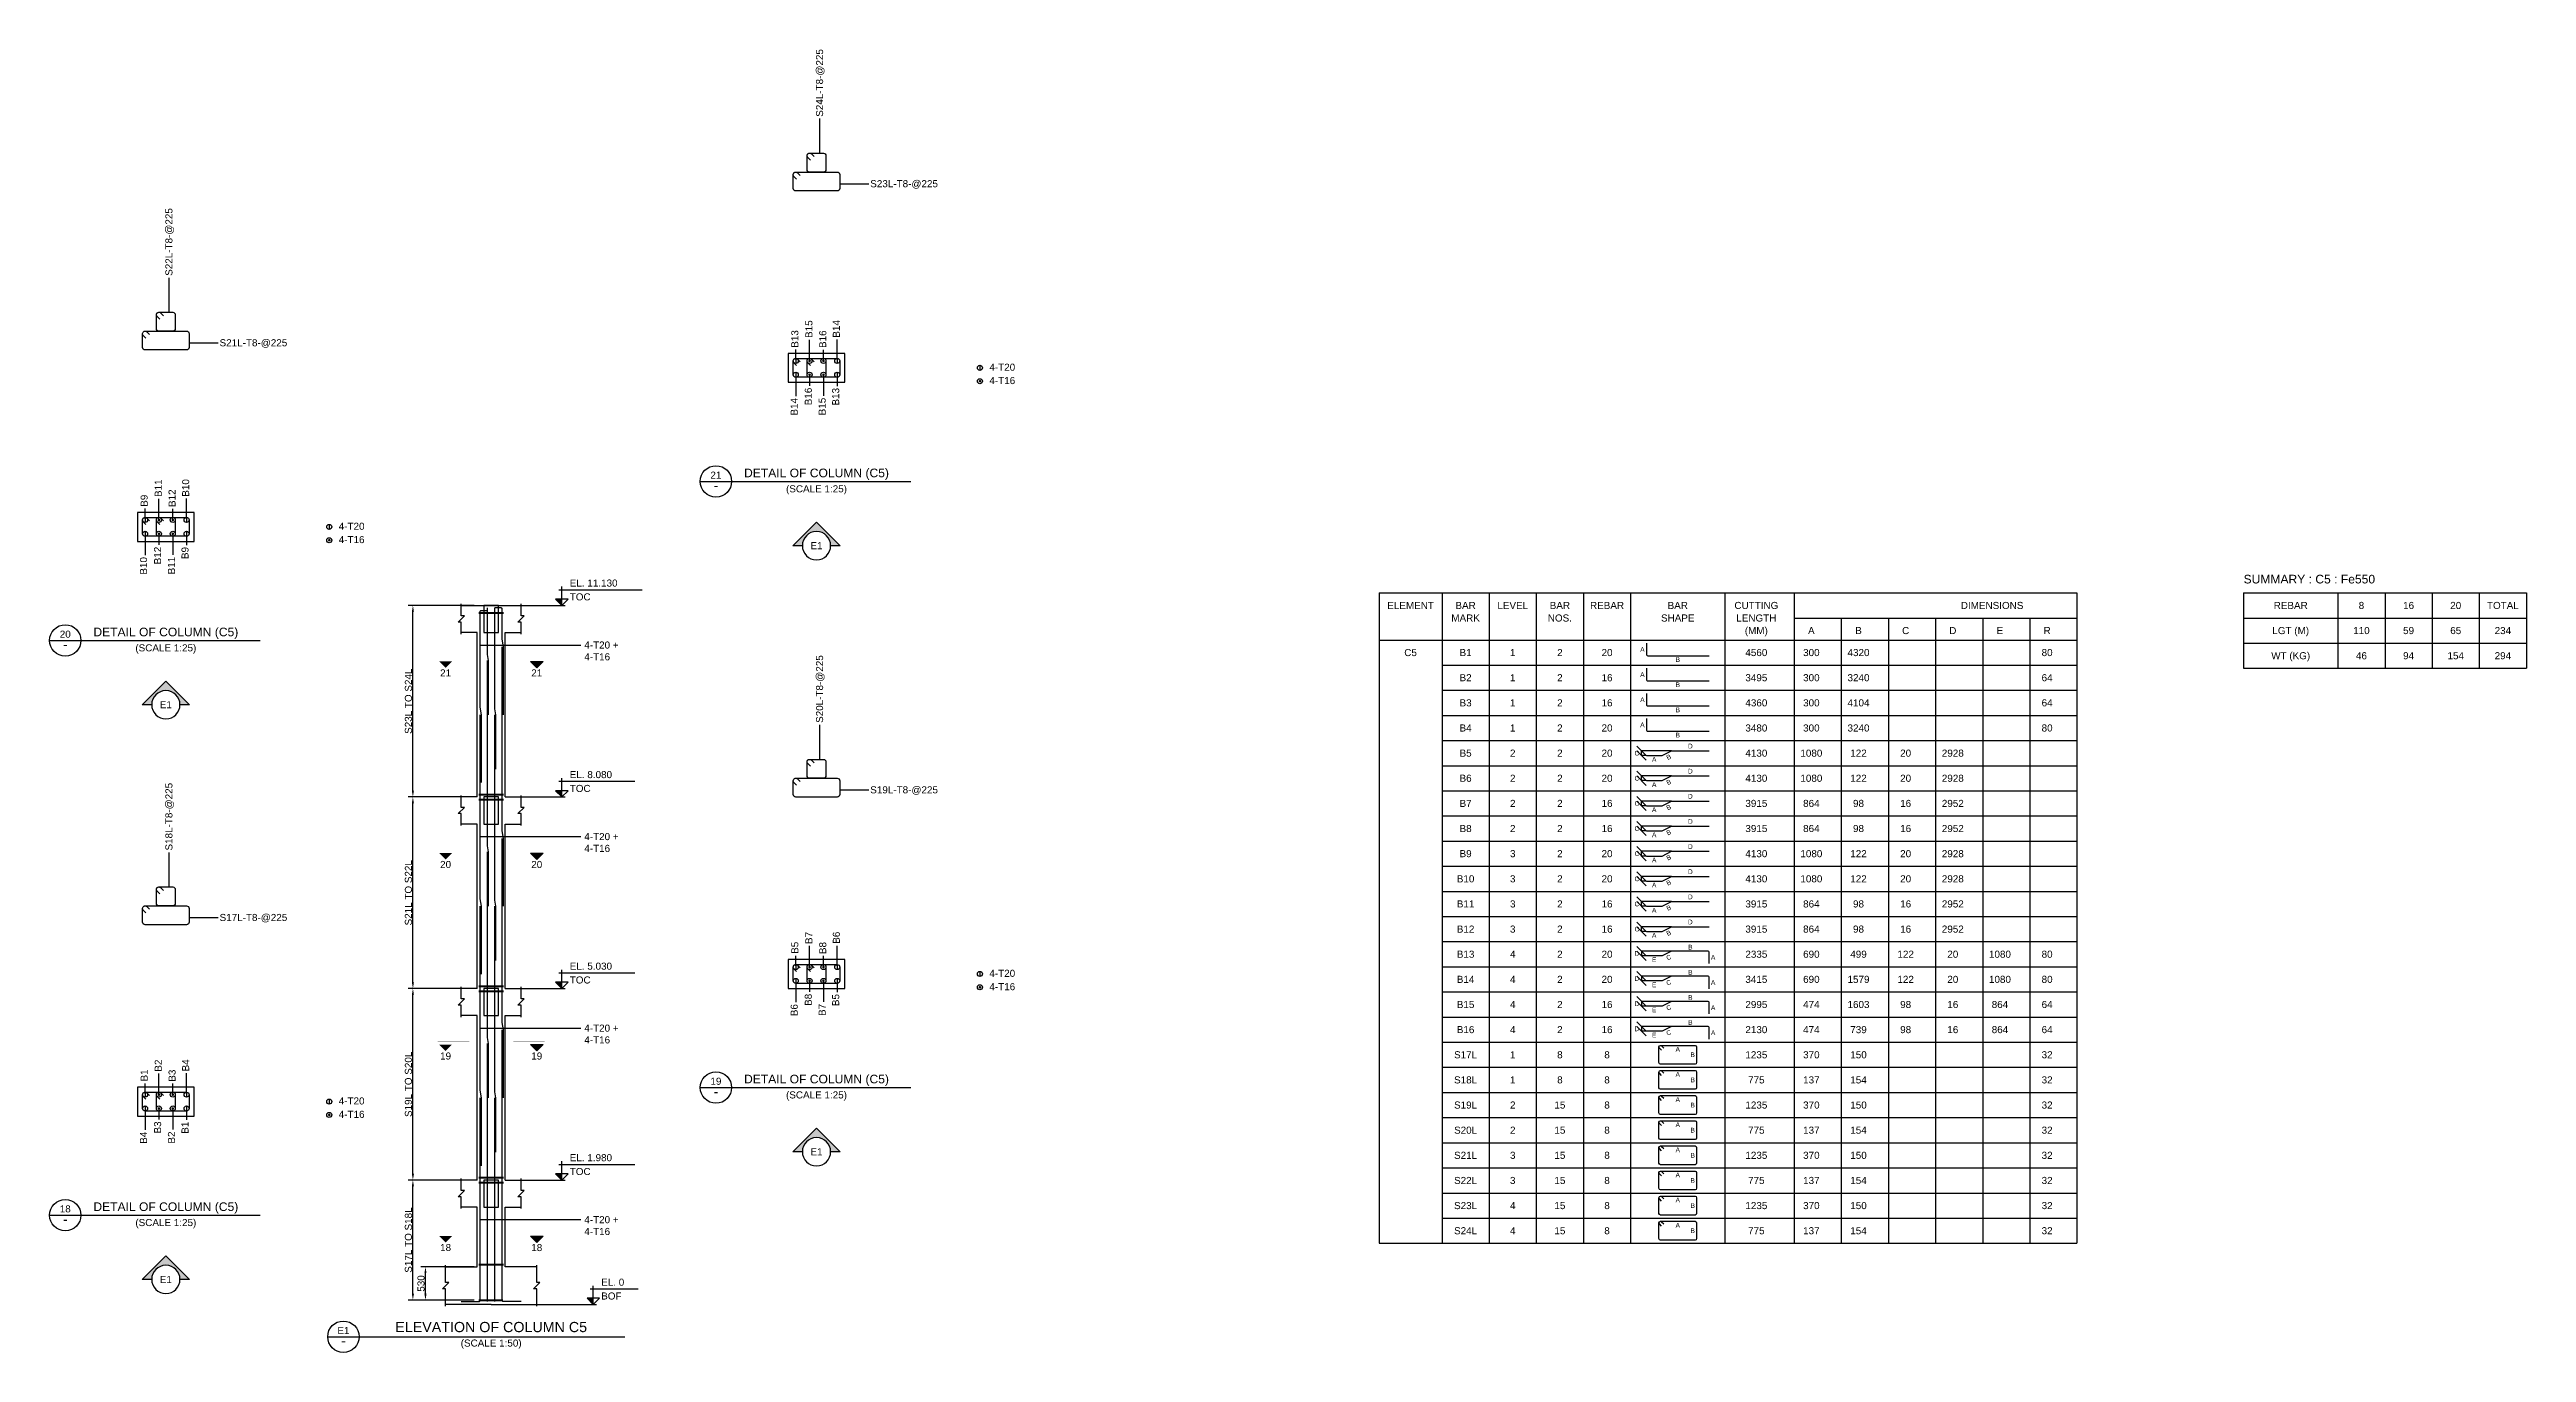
# Model space of a CAD drawing. Header units: inches. Extents: x -816171 to 9366335, y -450961 to 689132.
# Drawn here: x 123873 to 202673, y 143118 to 184586 of the extents above; entities that cross this region are included whole.
import ezdxf
from ezdxf.enums import TextEntityAlignment as Align

# ---------------------------------------------------------------- set-up
doc = ezdxf.new("R2010")
doc.units = ezdxf.units.IN
doc.header["$MEASUREMENT"] = 0
doc.linetypes.add('SCHidden', pattern=[1000, 500, -500])
for name, color, linetype in [('colSectionMarkLayer', 5, 'Continuous'), ('Concrete Line', 2, 'Continuous'), ('Dim', 31, 'Continuous'), ('Hatch', 25, 'Continuous'), ('Labels', 4, 'Continuous'), ('Link', 225, 'Continuous'), ('Reinforcement', 130, 'Continuous'), ('Schedule Border', 60, 'Continuous'), ('Schedule Header', 4, 'Continuous'), ('Text', 31, 'Continuous'), ('Text_Scale', 31, 'Continuous')]:
    doc.layers.add(name, color=color, linetype=linetype)
doc.styles.add('SC-BBS1', font='SansSerif')
doc.styles.add('SC-COL2', font='SansSerif')
doc.styles.get("Standard").update_dxf_attribs({"font": 'txt.shx'})
doc.dimstyles.new('ColumnSch', dxfattribs={"dimtxt": 225, "dimasz": 200, "dimexe": 150, "dimexo": 150, "dimgap": 25, "dimtad": 1, "dimtoh": 1, "dimdec": 4, "dimzin": 0, "dimdsep": 46, "dimtxsty": 'SC-COL2', "dimcen": 0.09, "dimclrd": 8, "dimclre": 8, "dimclrt": 31, "dimadec": 0, "dimazin": 0, "dimtfac": 1, "dimtdec": 0, "dimtix": 1, "dimtofl": 0, "dimtmove": 0, "dimatfit": 3, "dimfxl": 1, "dimtolj": 1, "dimtzin": 0, "dimarcsym": 0})
doc.dimstyles.new('SCBBSDim', dxfattribs={"dimtxt": 225, "dimasz": 0.18, "dimexe": 0, "dimexo": 0, "dimgap": 0, "dimtad": 1, "dimtoh": 1, "dimdec": 0, "dimzin": 0, "dimdsep": 46, "dimtxsty": 'Standard', "dimtsz": 150, "dimcen": 0.09, "dimclrd": 8, "dimclre": 8, "dimclrt": 3, "dimadec": 0, "dimazin": 0, "dimtfac": 1, "dimtdec": 0, "dimtix": 1, "dimtofl": 0, "dimtmove": 0, "dimatfit": 3, "dimfxl": 1, "dimtolj": 1, "dimtzin": 0, "dimarcsym": 0})
doc.dimstyles.get("Standard").update_dxf_attribs({"dimtxt": 0.18, "dimasz": 0.18, "dimexe": 0.18, "dimexo": 0.0625, "dimgap": 0.09, "dimtad": 0, "dimtih": 1, "dimtoh": 1, "dimdec": 4, "dimzin": 0, "dimdsep": 46, "dimtxsty": 'Standard', "dimcen": 0.09, "dimadec": 0, "dimazin": 0, "dimtfac": 1, "dimtdec": 4, "dimtofl": 0, "dimtmove": 0, "dimatfit": 3, "dimfxl": 1, "dimtolj": 1, "dimtzin": 0, "dimarcsym": 0})

msp = doc.modelspace()

# ---------------------------------------------------------------- texts
at = {"layer": 'colSectionMarkLayer', "style": 'SC-BBS1'}
for s, p in [('21', (136473.34546, 164858.4638)), ('21', (139373.34546, 164858.4638)), ('20', (136473.34546, 158762.4638)), ('20', (139373.34546, 158762.4638)), ('19', (136473.34546, 152666.4638)), ('19', (139373.34546, 152666.4638)), ('18', (136473.34546, 146570.4638)), ('18', (139373.34546, 146570.4638))]:
    msp.add_text(s, height=225, dxfattribs=at).set_placement(p, align=Align.TOP_CENTER)
at = {"layer": 'Dim', "style": 'SC-COL2'}
for s, p in [('B15', (148031.34546, 175407.4638)), ('B14', (148903.34546, 175415.4638)), ('B13', (147583.34546, 175095.4638)), ('B16', (148471.34546, 175087.4638)), ('B9', (126883.34546, 170033.4638)), ('B11', (127331.34546, 170345.4638)), ('B12', (127771.34546, 170025.4638)), ('B10', (128203.34546, 170353.4638)), ('B5', (147583.34546, 155805.4638)), ('B7', (148031.34546, 156117.4638)), ('B8', (148471.34546, 155797.4638)), ('B6', (148903.34546, 156125.4638)), ('B1', (126883.34546, 151743.4638)), ('B2', (127331.34546, 152055.4638)), ('B3', (127771.34546, 151735.4638)), ('B4', (128203.34546, 152063.4638))]:
    msp.add_text(s, height=225, rotation=90, dxfattribs=at).set_placement(p, align=Align.MIDDLE_LEFT)
for s, p in [('B14', (147563.34546, 173495.4638)), ('B16', (148011.34546, 173823.4638)), ('B15', (148451.34546, 173503.4638)), ('B13', (148883.34546, 173815.4638)), ('B12', (127311.34546, 168761.4638)), ('B9', (128183.34546, 168753.4638)), ('B10', (126863.34546, 168433.4638)), ('B11', (127751.34546, 168441.4638)), ('B8', (148011.34546, 154533.4638)), ('B5', (148883.34546, 154525.4638)), ('B6', (147563.34546, 154205.4638)), ('B7', (148451.34546, 154213.4638)), ('B4', (126863.34546, 150143.4638)), ('B3', (127311.34546, 150471.4638)), ('B2', (127751.34546, 150151.4638)), ('B1', (128183.34546, 150463.4638))]:
    msp.add_text(s, height=225, rotation=90, dxfattribs=at).set_placement(p, align=Align.MIDDLE_RIGHT)
at = {"layer": 'Dim', "style": 'SC-BBS1'}
for s, p in [('A', (174548.34546, 165493.4638)), ('A', (174548.34546, 164693.4638)), ('B', (175673.34546, 165168.4638)), ('A', (174548.34546, 163893.4638)), ('B', (175673.34546, 164368.4638)), ('A', (174548.34546, 163093.4638)), ('B', (175673.34546, 163568.4638)), ('B', (175673.34546, 162768.4638)), ('D', (176073.34546, 162418.4638)), ('C', (174373.34546, 162193.4638)), ('A', (174923.34546, 161993.4638)), ('D', (176073.34546, 161618.4638)), ('C', (174373.34546, 161393.4638)), ('A', (174923.34546, 161193.4638)), ('D', (176073.34546, 160818.4638)), ('C', (174373.34546, 160593.4638)), ('A', (174923.34546, 160393.4638)), ('D', (176073.34546, 160018.4638)), ('C', (174373.34546, 159793.4638)), ('A', (174923.34546, 159593.4638)), ('D', (176073.34546, 159218.4638)), ('C', (174373.34546, 158993.4638)), ('A', (174923.34546, 158793.4638)), ('D', (176073.34546, 158418.4638)), ('C', (174373.34546, 158193.4638)), ('A', (174923.34546, 157993.4638)), ('D', (176073.34546, 157618.4638)), ('C', (174373.34546, 157393.4638)), ('A', (174923.34546, 157193.4638)), ('D', (176073.34546, 156818.4638)), ('C', (174373.34546, 156593.4638)), ('A', (174923.34546, 156393.4638)), ('B', (176073.34546, 156018.4638)), ('D', (174373.34546, 155818.4638)), ('E', (174923.34546, 155618.4638)), ('B', (176073.34546, 155218.4638)), ('A', (176798.34546, 155693.4638)), ('D', (174373.34546, 155018.4638)), ('E', (174923.34546, 154818.4638)), ('B', (176073.34546, 154418.4638)), ('A', (176798.34546, 154893.4638)), ('D', (174373.34546, 154218.4638)), ('E', (174923.34546, 154018.4638)), ('B', (176073.34546, 153618.4638)), ('A', (176798.34546, 154093.4638)), ('D', (174373.34546, 153418.4638)), ('E', (174923.34546, 153218.4638)), ('A', (176798.34546, 153293.4638)), ('A', (175673.34546, 152768.4638)), ('B', (176148.34546, 152593.4638)), ('A', (175673.34546, 151968.4638)), ('B', (176148.34546, 151793.4638)), ('A', (175673.34546, 151168.4638)), ('B', (176148.34546, 150993.4638)), ('A', (175673.34546, 150368.4638)), ('B', (176148.34546, 150193.4638)), ('A', (175673.34546, 149568.4638)), ('B', (176148.34546, 149393.4638)), ('A', (175673.34546, 148768.4638)), ('B', (176148.34546, 148593.4638)), ('A', (175673.34546, 147968.4638)), ('B', (176148.34546, 147793.4638)), ('A', (175673.34546, 147168.4638)), ('B', (176148.34546, 146993.4638))]:
    msp.add_text(s, height=150, dxfattribs=at).set_placement(p, align=Align.MIDDLE_CENTER)
for s, p in [('B', (175385.84546, 162068.4638)), ('B', (175385.84546, 161268.4638)), ('B', (175385.84546, 160468.4638)), ('B', (175385.84546, 159668.4638)), ('B', (175385.84546, 158868.4638)), ('B', (175385.84546, 158068.4638)), ('B', (175385.84546, 157268.4638)), ('B', (175385.84546, 156468.4638)), ('C', (175385.84546, 155693.4638)), ('C', (175385.84546, 154893.4638)), ('C', (175385.84546, 154093.4638)), ('C', (175385.84546, 153293.4638))]:
    msp.add_text(s, height=150, rotation=26.5650511771, dxfattribs=at).set_placement(p, align=Align.MIDDLE_CENTER)
at = {"layer": 'Labels', "style": 'SC-BBS1'}
for s, height, p in [('21', 225, (145073.34546, 170860.4638)), ('DETAIL OF COLUMN (C5)', 275, (148273.34546, 170890.4638)), ('20', 225, (124373.34546, 165798.4638)), ('DETAIL OF COLUMN (C5)', 275, (127573.34546, 165828.4638)), ('19', 225, (145073.34546, 151570.4638)), ('DETAIL OF COLUMN (C5)', 275, (148273.34546, 151600.4638)), ('18', 225, (124373.34546, 147508.4638)), ('DETAIL OF COLUMN (C5)', 275, (127573.34546, 147538.4638)), ('E1', 225, (133223.34546, 143638.4638)), ('ELEVATION OF COLUMN C5', 325, (137923.34546, 143668.4638))]:
    msp.add_text(s, height=height, dxfattribs=at).set_placement(p, align=Align.BOTTOM_CENTER)
for s, height, p in [('-', 325, (145073.34546, 170715.4638)), ('E1', 225, (148273.34546, 168795.4638)), ('-', 325, (124373.34546, 165653.4638)), ('E1', 225, (127573.34546, 163733.4638)), ('-', 325, (145073.34546, 151425.4638)), ('E1', 225, (148273.34546, 149505.4638)), ('-', 325, (124373.34546, 147363.4638)), ('E1', 225, (127573.34546, 145443.4638)), ('-', 325, (133223.34546, 143493.4638))]:
    msp.add_text(s, height=height, dxfattribs=at).set_placement(p, align=Align.MIDDLE_CENTER)
at = {"layer": 'Schedule Header', "style": 'SC-BBS1'}
msp.add_text('SUMMARY : C5 : Fe550', height=275, dxfattribs=at).set_placement((193673.34546, 167593.4638))
for s, p in [('ELEMENT', (167173.34546, 166893.4638)), ('MARK', (168923.34546, 166493.4638)), ('BAR', (168923.34546, 166893.4638)), ('LEVEL', (170423.34546, 166893.4638)), ('NOS.', (171923.34546, 166493.4638)), ('BAR', (171923.34546, 166893.4638)), ('REBAR', (173423.34546, 166893.4638)), ('SHAPE', (175673.34546, 166493.4638)), ('BAR', (175673.34546, 166893.4638)), ('CUTTING', (178173.34546, 166893.4638)), ('LENGTH', (178173.34546, 166493.4638)), ('DIMENSIONS', (185673.34546, 166893.4638)), ('REBAR', (195173.34546, 166893.4638)), ('8', (197423.34546, 166893.4638)), ('16', (198923.34546, 166893.4638)), ('20', (200423.34546, 166893.4638)), ('TOTAL', (201923.34546, 166893.4638)), ('(MM)', (178173.34546, 166093.4638)), ('A', (179923.34546, 166093.4638)), ('B', (181423.34546, 166093.4638)), ('C', (182923.34546, 166093.4638)), ('D', (184423.34546, 166093.4638)), ('E', (185923.34546, 166093.4638)), ('R', (187423.34546, 166093.4638)), ('LGT (M)', (195173.34546, 166093.4638)), ('WT (KG)', (195173.34546, 165293.4638))]:
    msp.add_text(s, height=225, dxfattribs=at).set_placement(p, align=Align.MIDDLE_CENTER)
at = {"layer": 'Text', "style": 'SC-BBS1'}
for s, p in [('S24L-T8-@225', (148483.34546, 182445.4638)), ('S22L-T8-@225', (127783.34546, 177383.4638)), ('S20L-T8-@225', (148483.34546, 163155.4638)), ('S18L-T8-@225', (127783.34546, 159093.4638))]:
    msp.add_text(s, height=225, rotation=90, dxfattribs=at).set_placement(p)
for s, p in [('S23L-T8-@225', (149983.34546, 180315.4638)), ('S21L-T8-@225', (129283.34546, 175253.4638)), ('4-T20', (153773.34546, 174475.4638)), ('4-T16', (153773.34546, 174050.4638)), ('4-T20', (133073.34546, 169413.4638)), ('4-T16', (133073.34546, 168988.4638)), ('S19L-T8-@225', (149983.34546, 161025.4638)), ('S17L-T8-@225', (129283.34546, 156963.4638)), ('4-T20', (153773.34546, 155185.4638)), ('4-T16', (153773.34546, 154760.4638)), ('4-T20', (133073.34546, 151123.4638)), ('4-T16', (133073.34546, 150698.4638))]:
    msp.add_text(s, height=225, dxfattribs=at).set_placement(p, align=Align.MIDDLE_LEFT)
for p in [(148273.34546, 170425.4638), (127573.34546, 165363.4638), (148273.34546, 151135.4638), (127573.34546, 147073.4638)]:
    msp.add_text('(SCALE 1:25)', height=225, dxfattribs=at).set_placement(p, align=Align.BOTTOM_CENTER)
for s, p in [('TOC', (140423.34546, 167053.4638)), ('EL. 11.130', (140423.34546, 167493.4638)), ('EL. 8.080', (140423.34546, 161397.4638)), ('TOC', (140423.34546, 160957.4638)), ('EL. 5.030', (140423.34546, 155301.4638)), ('TOC', (140423.34546, 154861.4638)), ('TOC', (140423.34546, 148765.4638)), ('EL. 1.980', (140423.34546, 149205.4638)), ('EL. 0', (141423.34546, 145243.4638)), ('BOF', (141423.34546, 144803.4638))]:
    msp.add_text(s, height=225, dxfattribs=at).set_placement(p)
for s, p in [('C5', (167173.34546, 165393.4638)), ('B1', (168923.34546, 165393.4638)), ('1', (170423.34546, 165393.4638)), ('2', (171923.34546, 165393.4638)), ('20', (173423.34546, 165393.4638)), ('4560', (178173.34546, 165393.4638)), ('300', (179923.34546, 165393.4638)), ('4320', (181423.34546, 165393.4638)), ('80', (187423.34546, 165393.4638)), ('110', (197423.34546, 166093.4638)), ('59', (198923.34546, 166093.4638)), ('65', (200423.34546, 166093.4638)), ('234', (201923.34546, 166093.4638)), ('B2', (168923.34546, 164593.4638)), ('1', (170423.34546, 164593.4638)), ('2', (171923.34546, 164593.4638)), ('16', (173423.34546, 164593.4638)), ('3495', (178173.34546, 164593.4638)), ('300', (179923.34546, 164593.4638)), ('3240', (181423.34546, 164593.4638)), ('64', (187423.34546, 164593.4638)), ('46', (197423.34546, 165293.4638)), ('94', (198923.34546, 165293.4638)), ('154', (200423.34546, 165293.4638)), ('294', (201923.34546, 165293.4638)), ('B3', (168923.34546, 163793.4638)), ('1', (170423.34546, 163793.4638)), ('2', (171923.34546, 163793.4638)), ('16', (173423.34546, 163793.4638)), ('4360', (178173.34546, 163793.4638)), ('300', (179923.34546, 163793.4638)), ('4104', (181423.34546, 163793.4638)), ('64', (187423.34546, 163793.4638)), ('B4', (168923.34546, 162993.4638)), ('1', (170423.34546, 162993.4638)), ('2', (171923.34546, 162993.4638)), ('20', (173423.34546, 162993.4638)), ('3480', (178173.34546, 162993.4638)), ('300', (179923.34546, 162993.4638)), ('3240', (181423.34546, 162993.4638)), ('80', (187423.34546, 162993.4638)), ('B5', (168923.34546, 162193.4638)), ('2', (170423.34546, 162193.4638)), ('2', (171923.34546, 162193.4638)), ('20', (173423.34546, 162193.4638)), ('4130', (178173.34546, 162193.4638)), ('1080', (179923.34546, 162193.4638)), ('122', (181423.34546, 162193.4638)), ('20', (182923.34546, 162193.4638)), ('2928', (184423.34546, 162193.4638)), ('B6', (168923.34546, 161393.4638)), ('2', (170423.34546, 161393.4638)), ('2', (171923.34546, 161393.4638)), ('20', (173423.34546, 161393.4638)), ('4130', (178173.34546, 161393.4638)), ('1080', (179923.34546, 161393.4638)), ('122', (181423.34546, 161393.4638)), ('20', (182923.34546, 161393.4638)), ('2928', (184423.34546, 161393.4638)), ('B7', (168923.34546, 160593.4638)), ('2', (170423.34546, 160593.4638)), ('2', (171923.34546, 160593.4638)), ('16', (173423.34546, 160593.4638)), ('3915', (178173.34546, 160593.4638)), ('864', (179923.34546, 160593.4638)), ('98', (181423.34546, 160593.4638)), ('16', (182923.34546, 160593.4638)), ('2952', (184423.34546, 160593.4638)), ('B8', (168923.34546, 159793.4638)), ('2', (170423.34546, 159793.4638)), ('2', (171923.34546, 159793.4638)), ('16', (173423.34546, 159793.4638)), ('3915', (178173.34546, 159793.4638)), ('864', (179923.34546, 159793.4638)), ('98', (181423.34546, 159793.4638)), ('16', (182923.34546, 159793.4638)), ('2952', (184423.34546, 159793.4638)), ('B9', (168923.34546, 158993.4638)), ('3', (170423.34546, 158993.4638)), ('2', (171923.34546, 158993.4638)), ('20', (173423.34546, 158993.4638)), ('4130', (178173.34546, 158993.4638)), ('1080', (179923.34546, 158993.4638)), ('122', (181423.34546, 158993.4638)), ('20', (182923.34546, 158993.4638)), ('2928', (184423.34546, 158993.4638)), ('B10', (168923.34546, 158193.4638)), ('3', (170423.34546, 158193.4638)), ('2', (171923.34546, 158193.4638)), ('20', (173423.34546, 158193.4638)), ('4130', (178173.34546, 158193.4638)), ('1080', (179923.34546, 158193.4638)), ('122', (181423.34546, 158193.4638)), ('20', (182923.34546, 158193.4638)), ('2928', (184423.34546, 158193.4638)), ('B11', (168923.34546, 157393.4638)), ('3', (170423.34546, 157393.4638)), ('2', (171923.34546, 157393.4638)), ('16', (173423.34546, 157393.4638)), ('3915', (178173.34546, 157393.4638)), ('864', (179923.34546, 157393.4638)), ('98', (181423.34546, 157393.4638)), ('16', (182923.34546, 157393.4638)), ('2952', (184423.34546, 157393.4638)), ('B12', (168923.34546, 156593.4638)), ('3', (170423.34546, 156593.4638)), ('2', (171923.34546, 156593.4638)), ('16', (173423.34546, 156593.4638)), ('3915', (178173.34546, 156593.4638)), ('864', (179923.34546, 156593.4638)), ('98', (181423.34546, 156593.4638)), ('16', (182923.34546, 156593.4638)), ('2952', (184423.34546, 156593.4638)), ('B13', (168923.34546, 155793.4638)), ('4', (170423.34546, 155793.4638)), ('2', (171923.34546, 155793.4638)), ('20', (173423.34546, 155793.4638)), ('2335', (178173.34546, 155793.4638)), ('690', (179923.34546, 155793.4638)), ('499', (181423.34546, 155793.4638)), ('122', (182923.34546, 155793.4638)), ('20', (184423.34546, 155793.4638)), ('1080', (185923.34546, 155793.4638)), ('80', (187423.34546, 155793.4638)), ('B14', (168923.34546, 154993.4638)), ('4', (170423.34546, 154993.4638)), ('2', (171923.34546, 154993.4638)), ('20', (173423.34546, 154993.4638)), ('3415', (178173.34546, 154993.4638)), ('690', (179923.34546, 154993.4638)), ('1579', (181423.34546, 154993.4638)), ('122', (182923.34546, 154993.4638)), ('20', (184423.34546, 154993.4638)), ('1080', (185923.34546, 154993.4638)), ('80', (187423.34546, 154993.4638)), ('B15', (168923.34546, 154193.4638)), ('4', (170423.34546, 154193.4638)), ('2', (171923.34546, 154193.4638)), ('16', (173423.34546, 154193.4638)), ('2995', (178173.34546, 154193.4638)), ('474', (179923.34546, 154193.4638)), ('1603', (181423.34546, 154193.4638)), ('98', (182923.34546, 154193.4638)), ('16', (184423.34546, 154193.4638)), ('864', (185923.34546, 154193.4638)), ('64', (187423.34546, 154193.4638)), ('B16', (168923.34546, 153393.4638)), ('4', (170423.34546, 153393.4638)), ('2', (171923.34546, 153393.4638)), ('16', (173423.34546, 153393.4638)), ('2130', (178173.34546, 153393.4638)), ('474', (179923.34546, 153393.4638)), ('739', (181423.34546, 153393.4638)), ('98', (182923.34546, 153393.4638)), ('16', (184423.34546, 153393.4638)), ('864', (185923.34546, 153393.4638)), ('64', (187423.34546, 153393.4638)), ('S17L', (168923.34546, 152593.4638)), ('1', (170423.34546, 152593.4638)), ('8', (171923.34546, 152593.4638)), ('8', (173423.34546, 152593.4638)), ('1235', (178173.34546, 152593.4638)), ('370', (179923.34546, 152593.4638)), ('150', (181423.34546, 152593.4638)), ('32', (187423.34546, 152593.4638)), ('S18L', (168923.34546, 151793.4638)), ('1', (170423.34546, 151793.4638)), ('8', (171923.34546, 151793.4638)), ('8', (173423.34546, 151793.4638)), ('775', (178173.34546, 151793.4638)), ('137', (179923.34546, 151793.4638)), ('154', (181423.34546, 151793.4638)), ('32', (187423.34546, 151793.4638)), ('S19L', (168923.34546, 150993.4638)), ('2', (170423.34546, 150993.4638)), ('15', (171923.34546, 150993.4638)), ('8', (173423.34546, 150993.4638)), ('1235', (178173.34546, 150993.4638)), ('370', (179923.34546, 150993.4638)), ('150', (181423.34546, 150993.4638)), ('32', (187423.34546, 150993.4638)), ('S20L', (168923.34546, 150193.4638)), ('2', (170423.34546, 150193.4638)), ('15', (171923.34546, 150193.4638)), ('8', (173423.34546, 150193.4638)), ('775', (178173.34546, 150193.4638)), ('137', (179923.34546, 150193.4638)), ('154', (181423.34546, 150193.4638)), ('32', (187423.34546, 150193.4638)), ('S21L', (168923.34546, 149393.4638)), ('3', (170423.34546, 149393.4638)), ('15', (171923.34546, 149393.4638)), ('8', (173423.34546, 149393.4638)), ('1235', (178173.34546, 149393.4638)), ('370', (179923.34546, 149393.4638)), ('150', (181423.34546, 149393.4638)), ('32', (187423.34546, 149393.4638)), ('S22L', (168923.34546, 148593.4638)), ('3', (170423.34546, 148593.4638)), ('15', (171923.34546, 148593.4638)), ('8', (173423.34546, 148593.4638)), ('775', (178173.34546, 148593.4638)), ('137', (179923.34546, 148593.4638)), ('154', (181423.34546, 148593.4638)), ('32', (187423.34546, 148593.4638)), ('S23L', (168923.34546, 147793.4638)), ('4', (170423.34546, 147793.4638)), ('15', (171923.34546, 147793.4638)), ('8', (173423.34546, 147793.4638)), ('1235', (178173.34546, 147793.4638)), ('370', (179923.34546, 147793.4638)), ('150', (181423.34546, 147793.4638)), ('32', (187423.34546, 147793.4638)), ('S24L', (168923.34546, 146993.4638)), ('4', (170423.34546, 146993.4638)), ('15', (171923.34546, 146993.4638)), ('8', (173423.34546, 146993.4638)), ('775', (178173.34546, 146993.4638)), ('137', (179923.34546, 146993.4638)), ('154', (181423.34546, 146993.4638)), ('32', (187423.34546, 146993.4638))]:
    msp.add_text(s, height=225, dxfattribs=at).set_placement(p, align=Align.MIDDLE_CENTER)
at = {"layer": 'Text', "char_height": 225, "attachment_point": 1, "style": 'SC-BBS1'}
for insert in [(140885.84546, 165745.9638), (140885.84546, 159649.9638), (140885.84546, 153553.9638), (140885.84546, 147457.9638)]:
    msp.add_mtext('4-T20 + \\P4-T16', dxfattribs=dict(at, insert=insert))
at = {"layer": 'Text_Scale', "style": 'SC-BBS1'}
msp.add_text('(SCALE 1:50)', height=225, dxfattribs=at).set_placement((137923.34546, 143238.4638), align=Align.BOTTOM_CENTER)

# ---------------------------------------------------------------- blocks, each defined once
blk = doc.blocks.new('*D455')
at = {"layer": 'DEFPOINTS', "color": 0, "transparency": 16777216}
for p in [(135433, 148605), (137533, 148605), (137533, 144787)]:
    blk.add_point(p, dxfattribs=at)
at = {"layer": 'Dim', "color": 8, "lineweight": -2, "transparency": 16777216}
for p, q in [((137383, 148605), (135283, 148605)), ((135433, 144987), (135433, 148405)), ((137383, 144787), (135283, 144787))]:
    blk.add_line(p, q, dxfattribs=at)
at = {"layer": 'Dim', "color": 8, "transparency": 16777216}
for points in [[(135400, 148405), (135467, 148405), (135433, 148605)], [(135400, 144987), (135467, 144987), (135433, 144787)]]:
    blk.add_solid(points, dxfattribs=at)
at = {"layer": 'Dim', "color": 31, "lineweight": 50, "transparency": 16777216, "insert": (135291, 146696), "char_height": 225, "attachment_point": 5, "rotation": 90, "style": 'SC-COL2'}
blk.add_mtext('\\A1;S17L TO S18L', dxfattribs=at)
blk = doc.blocks.new('*D456')
at = {"layer": 'DEFPOINTS', "color": 0, "transparency": 16777216}
for p in [(135833, 145843), (137533, 145843), (137533, 144787)]:
    blk.add_point(p, dxfattribs=at)
at = {"layer": 'Dim', "color": 8, "lineweight": -2, "transparency": 16777216}
for p, q in [((137383, 145843), (135683, 145843)), ((135833, 144987), (135833, 145643)), ((137383, 144787), (135683, 144787))]:
    blk.add_line(p, q, dxfattribs=at)
at = {"layer": 'Dim', "color": 8, "transparency": 16777216}
for points in [[(135800, 145643), (135867, 145643), (135833, 145843)], [(135800, 144987), (135867, 144987), (135833, 144787)]]:
    blk.add_solid(points, dxfattribs=at)
at = {"layer": 'Dim', "color": 31, "lineweight": 50, "transparency": 16777216, "insert": (135692, 145315), "char_height": 225, "attachment_point": 5, "rotation": 90, "style": 'SC-COL2'}
blk.add_mtext('\\A1;530', dxfattribs=at)
blk = doc.blocks.new('*D457')
at = {"layer": 'DEFPOINTS', "color": 0, "transparency": 16777216}
for p in [(135433, 154701), (137533, 154701), (137533, 148605)]:
    blk.add_point(p, dxfattribs=at)
at = {"layer": 'Dim', "color": 8, "lineweight": -2, "transparency": 16777216}
for p, q in [((137383, 154701), (135283, 154701)), ((135433, 148805), (135433, 154501)), ((137383, 148605), (135283, 148605))]:
    blk.add_line(p, q, dxfattribs=at)
at = {"layer": 'Dim', "color": 8, "transparency": 16777216}
for points in [[(135400, 154501), (135467, 154501), (135433, 154701)], [(135400, 148805), (135467, 148805), (135433, 148605)]]:
    blk.add_solid(points, dxfattribs=at)
at = {"layer": 'Dim', "color": 31, "lineweight": 50, "transparency": 16777216, "insert": (135291, 151653), "char_height": 225, "attachment_point": 5, "rotation": 90, "style": 'SC-COL2'}
blk.add_mtext('\\A1;S19L TO S20L', dxfattribs=at)
blk = doc.blocks.new('*D458')
at = {"layer": 'DEFPOINTS', "color": 0, "transparency": 16777216}
for p in [(135433, 160797), (137533, 160797), (137533, 154701)]:
    blk.add_point(p, dxfattribs=at)
at = {"layer": 'Dim', "color": 8, "lineweight": -2, "transparency": 16777216}
for p, q in [((137383, 160797), (135283, 160797)), ((135433, 154901), (135433, 160597)), ((137383, 154701), (135283, 154701))]:
    blk.add_line(p, q, dxfattribs=at)
at = {"layer": 'Dim', "color": 8, "transparency": 16777216}
for points in [[(135400, 160597), (135467, 160597), (135433, 160797)], [(135400, 154901), (135467, 154901), (135433, 154701)]]:
    blk.add_solid(points, dxfattribs=at)
at = {"layer": 'Dim', "color": 31, "lineweight": 50, "transparency": 16777216, "insert": (135291, 157749), "char_height": 225, "attachment_point": 5, "rotation": 90, "style": 'SC-COL2'}
blk.add_mtext('\\A1;S21L TO S22L', dxfattribs=at)
blk = doc.blocks.new('*D459')
at = {"layer": 'DEFPOINTS', "color": 0, "transparency": 16777216}
for p in [(135433, 166893), (137533, 166893), (137533, 160797)]:
    blk.add_point(p, dxfattribs=at)
at = {"layer": 'Dim', "color": 8, "lineweight": -2, "transparency": 16777216}
for p, q in [((137383, 166893), (135283, 166893)), ((135433, 160997), (135433, 166693)), ((137383, 160797), (135283, 160797))]:
    blk.add_line(p, q, dxfattribs=at)
at = {"layer": 'Dim', "color": 8, "transparency": 16777216}
for points in [[(135400, 166693), (135467, 166693), (135433, 166893)], [(135400, 160997), (135467, 160997), (135433, 160797)]]:
    blk.add_solid(points, dxfattribs=at)
at = {"layer": 'Dim', "color": 31, "lineweight": 50, "transparency": 16777216, "insert": (135291, 163845), "char_height": 225, "attachment_point": 5, "rotation": 90, "style": 'SC-COL2'}
blk.add_mtext('\\A1;S23L TO S24L', dxfattribs=at)
blk = doc.blocks.new('*D460')
at = {"layer": 'DEFPOINTS', "color": 0, "transparency": 16777216}
for p in [(174523, 162268), (174673, 162118), (175473, 162268)]:
    blk.add_point(p, dxfattribs=at)
at = {"layer": 'Dim', "color": 8, "lineweight": -2, "transparency": 16777216}
for p, q in [((174673, 162118), (174373, 162418)), ((174673, 161968), (174373, 162268)), ((175473, 162268), (174523, 162268)), ((174523, 162118), (174523, 162268)), ((174673, 162118), (174523, 162118))]:
    blk.add_line(p, q, dxfattribs=at)
blk = doc.blocks.new('*D461')
at = {"layer": 'DEFPOINTS', "color": 0, "transparency": 16777216}
for p in [(174523, 161468), (174673, 161318), (175473, 161468)]:
    blk.add_point(p, dxfattribs=at)
at = {"layer": 'Dim', "color": 8, "lineweight": -2, "transparency": 16777216}
for p, q in [((174673, 161318), (174373, 161618)), ((174673, 161168), (174373, 161468)), ((175473, 161468), (174523, 161468)), ((174523, 161318), (174523, 161468)), ((174673, 161318), (174523, 161318))]:
    blk.add_line(p, q, dxfattribs=at)
blk = doc.blocks.new('*D462')
at = {"layer": 'DEFPOINTS', "color": 0, "transparency": 16777216}
for p in [(174523, 160668), (174673, 160518), (175473, 160668)]:
    blk.add_point(p, dxfattribs=at)
at = {"layer": 'Dim', "color": 8, "lineweight": -2, "transparency": 16777216}
for p, q in [((174673, 160518), (174373, 160818)), ((174673, 160368), (174373, 160668)), ((175473, 160668), (174523, 160668)), ((174523, 160518), (174523, 160668)), ((174673, 160518), (174523, 160518))]:
    blk.add_line(p, q, dxfattribs=at)
blk = doc.blocks.new('*D463')
at = {"layer": 'DEFPOINTS', "color": 0, "transparency": 16777216}
for p in [(174523, 159868), (174673, 159718), (175473, 159868)]:
    blk.add_point(p, dxfattribs=at)
at = {"layer": 'Dim', "color": 8, "lineweight": -2, "transparency": 16777216}
for p, q in [((174673, 159718), (174373, 160018)), ((174673, 159568), (174373, 159868)), ((175473, 159868), (174523, 159868)), ((174523, 159718), (174523, 159868)), ((174673, 159718), (174523, 159718))]:
    blk.add_line(p, q, dxfattribs=at)
blk = doc.blocks.new('*D464')
at = {"layer": 'DEFPOINTS', "color": 0, "transparency": 16777216}
for p in [(174523, 159068), (174673, 158918), (175473, 159068)]:
    blk.add_point(p, dxfattribs=at)
at = {"layer": 'Dim', "color": 8, "lineweight": -2, "transparency": 16777216}
for p, q in [((174673, 158918), (174373, 159218)), ((174673, 158768), (174373, 159068)), ((175473, 159068), (174523, 159068)), ((174523, 158918), (174523, 159068)), ((174673, 158918), (174523, 158918))]:
    blk.add_line(p, q, dxfattribs=at)
blk = doc.blocks.new('*D465')
at = {"layer": 'DEFPOINTS', "color": 0, "transparency": 16777216}
for p in [(174523, 158268), (174673, 158118), (175473, 158268)]:
    blk.add_point(p, dxfattribs=at)
at = {"layer": 'Dim', "color": 8, "lineweight": -2, "transparency": 16777216}
for p, q in [((174673, 158118), (174373, 158418)), ((174673, 157968), (174373, 158268)), ((175473, 158268), (174523, 158268)), ((174523, 158118), (174523, 158268)), ((174673, 158118), (174523, 158118))]:
    blk.add_line(p, q, dxfattribs=at)
blk = doc.blocks.new('*D466')
at = {"layer": 'DEFPOINTS', "color": 0, "transparency": 16777216}
for p in [(174523, 157468), (174673, 157318), (175473, 157468)]:
    blk.add_point(p, dxfattribs=at)
at = {"layer": 'Dim', "color": 8, "lineweight": -2, "transparency": 16777216}
for p, q in [((174673, 157318), (174373, 157618)), ((174673, 157168), (174373, 157468)), ((175473, 157468), (174523, 157468)), ((174523, 157318), (174523, 157468)), ((174673, 157318), (174523, 157318))]:
    blk.add_line(p, q, dxfattribs=at)
blk = doc.blocks.new('*D467')
at = {"layer": 'DEFPOINTS', "color": 0, "transparency": 16777216}
for p in [(174523, 156668), (174673, 156518), (175473, 156668)]:
    blk.add_point(p, dxfattribs=at)
at = {"layer": 'Dim', "color": 8, "lineweight": -2, "transparency": 16777216}
for p, q in [((174673, 156518), (174373, 156818)), ((174673, 156368), (174373, 156668)), ((175473, 156668), (174523, 156668)), ((174523, 156518), (174523, 156668)), ((174673, 156518), (174523, 156518))]:
    blk.add_line(p, q, dxfattribs=at)
blk = doc.blocks.new('*D468')
at = {"layer": 'DEFPOINTS', "color": 0, "transparency": 16777216}
for p in [(174523, 155743), (175173, 155743), (175473, 155893)]:
    blk.add_point(p, dxfattribs=at)
at = {"layer": 'Dim', "color": 8, "lineweight": -2, "transparency": 16777216}
for p, q in [((174673, 155743), (174373, 156043)), ((174673, 155593), (174373, 155893)), ((175473, 155893), (174523, 155893)), ((174523, 155893), (174523, 155743)), ((175173, 155743), (174523, 155743))]:
    blk.add_line(p, q, dxfattribs=at)
blk = doc.blocks.new('*D469')
at = {"layer": 'DEFPOINTS', "color": 0, "transparency": 16777216}
for p in [(174523, 154943), (175173, 154943), (175473, 155093)]:
    blk.add_point(p, dxfattribs=at)
at = {"layer": 'Dim', "color": 8, "lineweight": -2, "transparency": 16777216}
for p, q in [((174673, 154943), (174373, 155243)), ((174673, 154793), (174373, 155093)), ((175473, 155093), (174523, 155093)), ((174523, 155093), (174523, 154943)), ((175173, 154943), (174523, 154943))]:
    blk.add_line(p, q, dxfattribs=at)
blk = doc.blocks.new('*D476')
at = {"layer": 'DEFPOINTS', "color": 0, "transparency": 16777216}
for p in [(174523, 154143), (175173, 154143), (175473, 154293)]:
    blk.add_point(p, dxfattribs=at)
at = {"layer": 'Dim', "color": 8, "lineweight": -2, "transparency": 16777216}
for p, q in [((174673, 154143), (174373, 154443)), ((174673, 153993), (174373, 154293)), ((175473, 154293), (174523, 154293)), ((174523, 154293), (174523, 154143)), ((175173, 154143), (174523, 154143))]:
    blk.add_line(p, q, dxfattribs=at)
blk = doc.blocks.new('*D477')
at = {"layer": 'DEFPOINTS', "color": 0, "transparency": 16777216}
for p in [(174523, 153343), (175173, 153343), (175473, 153493)]:
    blk.add_point(p, dxfattribs=at)
at = {"layer": 'Dim', "color": 8, "lineweight": -2, "transparency": 16777216}
for p, q in [((174673, 153343), (174373, 153643)), ((174673, 153193), (174373, 153493)), ((175473, 153493), (174523, 153493)), ((174523, 153493), (174523, 153343)), ((175173, 153343), (174523, 153343))]:
    blk.add_line(p, q, dxfattribs=at)

# ---------------------------------------------------------------- dimensions: what is measured, and where the dimension line sits
at = {"layer": 'Dim', "lineweight": 50}
for p1, p2, distance, text, picture, middle in [((137533.34546, 160797.4638), (137533.34546, 166893.4638), 2100, 'S23L TO S24L', '*D459', (135290.59855, 163845.4638)), ((137533.34546, 154701.4638), (137533.34546, 160797.4638), 2100, 'S21L TO S22L', '*D458', (135290.75287, 157749.4638)), ((137533.34546, 148605.4638), (137533.34546, 154701.4638), 2100, 'S19L TO S20L', '*D457', (135290.75287, 151653.4638)), ((137533.34546, 144787.4638), (137533.34546, 148605.4638), 2100, 'S17L TO S18L', '*D455', (135290.75287, 146696.4638)), ((137533.34546, 144787.4638), (137533.34546, 145843.4638), 1700, '530', '*D456', (135692.29608, 145315.4638))]:
    dim = msp.add_aligned_dim(p1=p1, p2=p2, distance=distance, text=text, dimstyle='ColumnSch', dxfattribs=at)
    dim.commit()
    dim.dimension.update_dxf_attribs({"geometry": picture, "text_midpoint": middle})
at = {"layer": 'Dim'}
for base, p1, p2, picture, middle in [((174523.34546, 162268.4638), (174673.34546, 162118.4638), (175473.34546, 162268.4638), '*D460', (174523.34546, 162193.4638)), ((174523.34546, 161468.4638), (174673.34546, 161318.4638), (175473.34546, 161468.4638), '*D461', (174523.34546, 161393.4638)), ((174523.34546, 160668.4638), (174673.34546, 160518.4638), (175473.34546, 160668.4638), '*D462', (174523.34546, 160593.4638)), ((174523.34546, 159868.4638), (174673.34546, 159718.4638), (175473.34546, 159868.4638), '*D463', (174523.34546, 159793.4638)), ((174523.34546, 159068.4638), (174673.34546, 158918.4638), (175473.34546, 159068.4638), '*D464', (174523.34546, 158993.4638)), ((174523.34546, 158268.4638), (174673.34546, 158118.4638), (175473.34546, 158268.4638), '*D465', (174523.34546, 158193.4638)), ((174523.34546, 157468.4638), (174673.34546, 157318.4638), (175473.34546, 157468.4638), '*D466', (174523.34546, 157393.4638)), ((174523.34546, 156668.4638), (174673.34546, 156518.4638), (175473.34546, 156668.4638), '*D467', (174523.34546, 156593.4638)), ((174523.34546, 155743.4638), (175473.34546, 155893.4638), (175173.34546, 155743.4638), '*D468', (174523.34546, 155818.4638)), ((174523.34546, 154943.4638), (175473.34546, 155093.4638), (175173.34546, 154943.4638), '*D469', (174523.34546, 155018.4638)), ((174523.34546, 154143.4638), (175473.34546, 154293.4638), (175173.34546, 154143.4638), '*D476', (174523.34546, 154218.4638)), ((174523.34546, 153343.4638), (175473.34546, 153493.4638), (175173.34546, 153343.4638), '*D477', (174523.34546, 153418.4638))]:
    dim = msp.add_linear_dim(base=base, p1=p1, p2=p2, angle=90, text=' ', dimstyle='SCBBSDim', dxfattribs=at)
    dim.commit()
    dim.dimension.update_dxf_attribs({"geometry": picture, "text_midpoint": middle})

# ---------------------------------------------------------------- hatches: boundary and pattern name
at = {"layer": 'Hatch'}
h = msp.add_hatch(color=256, dxfattribs=at)
edge = h.paths.add_edge_path(flags=16)
edge.add_line((147823.34546, 168795.4638), (147523.34546, 168795.4638))
edge.add_line((147523.34546, 168795.4638), (148273.34546, 169545.4638))
edge.add_line((148273.34546, 169545.4638), (149023.34546, 168795.4638))
edge.add_line((149023.34546, 168795.4638), (148723.34546, 168795.4638))
edge.add_arc((148273.34546, 168795.4638), 450, 0, 180)
for points in [[(140173.34546, 166893.4638), (140173.34546, 167093.4638), (139973.34546, 167093.4638)], [(136273.34546, 165108.4638), (136473.34546, 164908.4638), (136673.34546, 165108.4638), (136273.34546, 165108.4638)], [(139573.34546, 165108.4638), (139373.34546, 164908.4638), (139173.34546, 165108.4638), (139573.34546, 165108.4638)], [(140173.34546, 160797.4638), (140173.34546, 160997.4638), (139973.34546, 160997.4638)], [(136273.34546, 159012.4638), (136473.34546, 158812.4638), (136673.34546, 159012.4638), (136273.34546, 159012.4638)], [(139573.34546, 159012.4638), (139373.34546, 158812.4638), (139173.34546, 159012.4638), (139573.34546, 159012.4638)], [(140173.34546, 154701.4638), (140173.34546, 154901.4638), (139973.34546, 154901.4638)], [(136273.34546, 152916.4638), (136473.34546, 152716.4638), (136673.34546, 152916.4638), (136273.34546, 152916.4638)], [(139573.34546, 152916.4638), (139373.34546, 152716.4638), (139173.34546, 152916.4638), (139573.34546, 152916.4638)], [(140173.34546, 148605.4638), (140173.34546, 148805.4638), (139973.34546, 148805.4638)], [(136273.34546, 146820.4638), (136473.34546, 146620.4638), (136673.34546, 146820.4638), (136273.34546, 146820.4638)], [(139573.34546, 146820.4638), (139373.34546, 146620.4638), (139173.34546, 146820.4638), (139573.34546, 146820.4638)], [(141173.34546, 144643.4638), (141173.34546, 144843.4638), (140973.34546, 144843.4638)]]:
    msp.add_hatch(color=256, dxfattribs=at).paths.add_polyline_path(points, flags=0)
h = msp.add_hatch(color=256, dxfattribs=at)
edge = h.paths.add_edge_path(flags=16)
edge.add_line((127123.34546, 163733.4638), (126823.34546, 163733.4638))
edge.add_line((126823.34546, 163733.4638), (127573.34546, 164483.4638))
edge.add_line((127573.34546, 164483.4638), (128323.34546, 163733.4638))
edge.add_line((128323.34546, 163733.4638), (128023.34546, 163733.4638))
edge.add_arc((127573.34546, 163733.4638), 450, 0, 180)
h = msp.add_hatch(color=256, dxfattribs=at)
edge = h.paths.add_edge_path(flags=16)
edge.add_line((147823.34546, 149505.4638), (147523.34546, 149505.4638))
edge.add_line((147523.34546, 149505.4638), (148273.34546, 150255.4638))
edge.add_line((148273.34546, 150255.4638), (149023.34546, 149505.4638))
edge.add_line((149023.34546, 149505.4638), (148723.34546, 149505.4638))
edge.add_arc((148273.34546, 149505.4638), 450, 0, 180)
h = msp.add_hatch(color=256, dxfattribs=at)
edge = h.paths.add_edge_path(flags=16)
edge.add_line((127123.34546, 145443.4638), (126823.34546, 145443.4638))
edge.add_line((126823.34546, 145443.4638), (127573.34546, 146193.4638))
edge.add_line((127573.34546, 146193.4638), (128323.34546, 145443.4638))
edge.add_line((128323.34546, 145443.4638), (128023.34546, 145443.4638))
edge.add_arc((127573.34546, 145443.4638), 450, 0, 180)

# ---------------------------------------------------------------- linework, layer by layer
at = {"lineweight": 50}
for p, q in [((137533.34546, 166653.4638), (138313.34546, 166653.4638)), ((137533.34546, 160877.4638), (138313.34546, 160877.4638)), ((137533.34546, 160717.4638), (138313.34546, 160717.4638)), ((137533.34546, 154781.4638), (138313.34546, 154781.4638)), ((137533.34546, 154621.4638), (138313.34546, 154621.4638)), ((137533.34546, 148685.4638), (138313.34546, 148685.4638)), ((137533.34546, 148525.4638), (138313.34546, 148525.4638)), ((137533.34546, 145923.4638), (138313.34546, 145923.4638)), ((137533.34546, 144787.4638), (138293.34546, 144787.4638))]:
    msp.add_line(p, q, dxfattribs=at)
at = {"layer": 'colSectionMarkLayer'}
for p, q in [((144573.34546, 170840.4638), (151273.34546, 170840.4638)), ((140073.34546, 167393.4638), (142723.34546, 167393.4638)), ((140173.34546, 166893.4638), (140173.34546, 167493.4638)), ((138373.34546, 166893.4638), (140273.34546, 166893.4638)), ((123873.34546, 165778.4638), (130573.34546, 165778.4638)), ((138373.34546, 160797.4638), (140273.34546, 160797.4638)), ((140073.34546, 161297.4638), (142498.34546, 161297.4638)), ((140173.34546, 160797.4638), (140173.34546, 161397.4638)), ((140173.34546, 154701.4638), (140173.34546, 155301.4638)), ((138373.34546, 154701.4638), (140273.34546, 154701.4638)), ((140073.34546, 155201.4638), (142498.34546, 155201.4638)), ((144573.34546, 151550.4638), (151273.34546, 151550.4638)), ((140073.34546, 149105.4638), (142498.34546, 149105.4638)), ((140173.34546, 148605.4638), (140173.34546, 149205.4638)), ((138373.34546, 148605.4638), (140273.34546, 148605.4638)), ((123873.34546, 147488.4638), (130573.34546, 147488.4638)), ((141073.34546, 145143.4638), (142598.34546, 145143.4638)), ((141173.34546, 144643.4638), (141173.34546, 145243.4638)), ((139373.34546, 144643.4638), (141273.34546, 144643.4638)), ((132723.34546, 143618.4638), (142173.34546, 143618.4638))]:
    msp.add_line(p, q, dxfattribs=at)
for points in [[(147823.34546, 168795.4638), (147523.34546, 168795.4638), (148273.34546, 169545.4638), (149023.34546, 168795.4638), (148723.34546, 168795.4638, 1), (147823.34546, 168795.4638, 1), (148723.34546, 168795.4638)], [(127123.34546, 163733.4638), (126823.34546, 163733.4638), (127573.34546, 164483.4638), (128323.34546, 163733.4638), (128023.34546, 163733.4638, 1), (127123.34546, 163733.4638, 1), (128023.34546, 163733.4638)], [(147823.34546, 149505.4638), (147523.34546, 149505.4638), (148273.34546, 150255.4638), (149023.34546, 149505.4638), (148723.34546, 149505.4638, 1), (147823.34546, 149505.4638, 1), (148723.34546, 149505.4638)], [(127123.34546, 145443.4638), (126823.34546, 145443.4638), (127573.34546, 146193.4638), (128323.34546, 145443.4638), (128023.34546, 145443.4638, 1), (127123.34546, 145443.4638, 1), (128023.34546, 145443.4638)]]:
    msp.add_lwpolyline(points, format="xyb", dxfattribs=at)
for points in [[(140173.34546, 166893.4638), (140373.34546, 167093.4638), (139973.34546, 167093.4638)], [(140173.34546, 160797.4638), (140373.34546, 160997.4638), (139973.34546, 160997.4638)], [(140173.34546, 154701.4638), (140373.34546, 154901.4638), (139973.34546, 154901.4638)], [(140173.34546, 148605.4638), (140373.34546, 148805.4638), (139973.34546, 148805.4638)], [(141173.34546, 144643.4638), (141373.34546, 144843.4638), (140973.34546, 144843.4638)]]:
    msp.add_lwpolyline(points, close=True, dxfattribs=at)
at = {"layer": 'colSectionMarkLayer', "const_width": 5}
for points in [[(137223.34546, 165208.4638), (136223.34546, 165208.4638)], [(136273.34546, 165108.4638), (136473.34546, 164908.4638), (136673.34546, 165108.4638), (136273.34546, 165108.4638)], [(138623.34546, 165208.4638), (139623.34546, 165208.4638)], [(137223.34546, 159112.4638), (136223.34546, 159112.4638)], [(136273.34546, 159012.4638), (136473.34546, 158812.4638), (136673.34546, 159012.4638), (136273.34546, 159012.4638)], [(138623.34546, 159112.4638), (139623.34546, 159112.4638)], [(137223.34546, 153016.4638), (136223.34546, 153016.4638)], [(136273.34546, 152916.4638), (136473.34546, 152716.4638), (136673.34546, 152916.4638), (136273.34546, 152916.4638)], [(138623.34546, 153016.4638), (139623.34546, 153016.4638)], [(137223.34546, 146920.4638), (136223.34546, 146920.4638)], [(136273.34546, 146820.4638), (136473.34546, 146620.4638), (136673.34546, 146820.4638), (136273.34546, 146820.4638)], [(138623.34546, 146920.4638), (139623.34546, 146920.4638)]]:
    msp.add_lwpolyline(points, dxfattribs=at)
at = {"layer": 'colSectionMarkLayer'}
for points in [[(139573.34546, 165108.4638), (139373.34546, 164908.4638), (139173.34546, 165108.4638), (139573.34546, 165108.4638)], [(139573.34546, 159012.4638), (139373.34546, 158812.4638), (139173.34546, 159012.4638), (139573.34546, 159012.4638)], [(139573.34546, 152916.4638), (139373.34546, 152716.4638), (139173.34546, 152916.4638), (139573.34546, 152916.4638)], [(139573.34546, 146820.4638), (139373.34546, 146620.4638), (139173.34546, 146820.4638), (139573.34546, 146820.4638)]]:
    msp.add_lwpolyline(points, dxfattribs=at)
for centre in [(145073.34546, 170840.4638), (124373.34546, 165778.4638), (145073.34546, 151550.4638), (124373.34546, 147488.4638), (133223.34546, 143618.4638)]:
    msp.add_circle(centre, 500, dxfattribs=at)
at = {"layer": 'Concrete Line'}
for p, q in [((136973.34546, 166893.4638), (138873.34546, 166893.4638)), ((137473.34546, 166033.4638), (136973.34546, 166033.4638)), ((137473.34546, 160797.4638), (137473.34546, 166033.4638)), ((138373.34546, 160797.4638), (138373.34546, 166033.4638)), ((138373.34546, 166033.4638), (138873.34546, 166033.4638)), ((137473.34546, 160797.4638), (136973.34546, 160797.4638)), ((137473.34546, 160797.4638), (137473.34546, 160797.4638)), ((137473.34546, 160797.4638), (137473.34546, 160797.4638)), ((138373.34546, 160797.4638), (138373.34546, 160797.4638)), ((138373.34546, 160797.4638), (138373.34546, 160797.4638)), ((138373.34546, 160797.4638), (138873.34546, 160797.4638)), ((137473.34546, 159937.4638), (136973.34546, 159937.4638)), ((137473.34546, 154701.4638), (137473.34546, 159937.4638)), ((138373.34546, 154701.4638), (138373.34546, 159937.4638)), ((138373.34546, 159937.4638), (138873.34546, 159937.4638)), ((137473.34546, 154701.4638), (136973.34546, 154701.4638)), ((137473.34546, 154701.4638), (137473.34546, 154701.4638)), ((137473.34546, 154701.4638), (137473.34546, 154701.4638)), ((138373.34546, 154701.4638), (138373.34546, 154701.4638)), ((138373.34546, 154701.4638), (138373.34546, 154701.4638)), ((138373.34546, 154701.4638), (138873.34546, 154701.4638)), ((137473.34546, 153841.4638), (136973.34546, 153841.4638)), ((137473.34546, 148605.4638), (137473.34546, 153841.4638)), ((138373.34546, 148605.4638), (138373.34546, 153841.4638)), ((138373.34546, 153841.4638), (138873.34546, 153841.4638)), ((137473.34546, 148605.4638), (136973.34546, 148605.4638)), ((137473.34546, 148605.4638), (137473.34546, 148605.4638)), ((137473.34546, 148605.4638), (137473.34546, 148605.4638)), ((138373.34546, 148605.4638), (138373.34546, 148605.4638)), ((138373.34546, 148605.4638), (138373.34546, 148605.4638)), ((138373.34546, 148605.4638), (138873.34546, 148605.4638)), ((137473.34546, 147745.4638), (136973.34546, 147745.4638)), ((137473.34546, 145843.4638), (137473.34546, 147745.4638)), ((138373.34546, 145843.4638), (138373.34546, 147745.4638)), ((138373.34546, 147745.4638), (138873.34546, 147745.4638)), ((136473.34546, 145843.4638), (137473.34546, 145843.4638)), ((139373.34546, 145843.4638), (138373.34546, 145843.4638)), ((139373.34546, 145843.4638), (138373.34546, 145843.4638)), ((137923.34546, 144643.4638), (136473.34546, 144643.4638)), ((137923.34546, 144643.4638), (139373.34546, 144643.4638))]:
    msp.add_line(p, q, dxfattribs=at)
for points in [[(147373.34546, 173995.4638), (149173.34546, 173995.4638), (149173.34546, 173995.4638), (149173.34546, 174915.4638), (149173.34546, 174915.4638), (147373.34546, 174915.4638), (147373.34546, 174915.4638), (147373.34546, 173995.4638)], [(126673.34546, 168933.4638), (128473.34546, 168933.4638), (128473.34546, 168933.4638), (128473.34546, 169853.4638), (128473.34546, 169853.4638), (126673.34546, 169853.4638), (126673.34546, 169853.4638), (126673.34546, 168933.4638)], [(137693.34546, 166893.4638), (137693.34546, 166033.4638), (138153.34546, 166033.4638), (138153.34546, 166893.4638)], [(137693.34546, 160797.4638), (137693.34546, 159937.4638), (138153.34546, 159937.4638), (138153.34546, 160797.4638)], [(147373.34546, 154705.4638), (149173.34546, 154705.4638), (149173.34546, 154705.4638), (149173.34546, 155625.4638), (149173.34546, 155625.4638), (147373.34546, 155625.4638), (147373.34546, 155625.4638), (147373.34546, 154705.4638)], [(137693.34546, 154701.4638), (137693.34546, 153841.4638), (138153.34546, 153841.4638), (138153.34546, 154701.4638)], [(126673.34546, 150643.4638), (128473.34546, 150643.4638), (128473.34546, 150643.4638), (128473.34546, 151563.4638), (128473.34546, 151563.4638), (126673.34546, 151563.4638), (126673.34546, 151563.4638), (126673.34546, 150643.4638)], [(137693.34546, 148605.4638), (137693.34546, 147745.4638), (138153.34546, 147745.4638), (138153.34546, 148605.4638)]]:
    msp.add_lwpolyline(points, close=True, dxfattribs=at)
for points in [[(136973.34546, 165983.4638), (136973.34546, 166363.4638), (136873.34546, 166363.4638), (137073.34546, 166563.4638), (136973.34546, 166563.4638), (136973.34546, 166943.4638)], [(138873.34546, 165983.4638), (138873.34546, 166363.4638), (138773.34546, 166363.4638), (138973.34546, 166563.4638), (138873.34546, 166563.4638), (138873.34546, 166943.4638)], [(136973.34546, 159887.4638), (136973.34546, 160267.4638), (136873.34546, 160267.4638), (137073.34546, 160467.4638), (136973.34546, 160467.4638), (136973.34546, 160847.4638)], [(138873.34546, 159887.4638), (138873.34546, 160267.4638), (138773.34546, 160267.4638), (138973.34546, 160467.4638), (138873.34546, 160467.4638), (138873.34546, 160847.4638)], [(136973.34546, 153791.4638), (136973.34546, 154171.4638), (136873.34546, 154171.4638), (137073.34546, 154371.4638), (136973.34546, 154371.4638), (136973.34546, 154751.4638)], [(138873.34546, 153791.4638), (138873.34546, 154171.4638), (138773.34546, 154171.4638), (138973.34546, 154371.4638), (138873.34546, 154371.4638), (138873.34546, 154751.4638)], [(136973.34546, 147695.4638), (136973.34546, 148075.4638), (136873.34546, 148075.4638), (137073.34546, 148275.4638), (136973.34546, 148275.4638), (136973.34546, 148655.4638)], [(138873.34546, 147695.4638), (138873.34546, 148075.4638), (138773.34546, 148075.4638), (138973.34546, 148275.4638), (138873.34546, 148275.4638), (138873.34546, 148655.4638)], [(136473.34546, 144593.4638), (136473.34546, 145143.4638), (136373.34546, 145143.4638), (136573.34546, 145343.4638), (136473.34546, 145343.4638), (136473.34546, 145893.4638)], [(139373.34546, 144593.4638), (139373.34546, 145143.4638), (139273.34546, 145143.4638), (139473.34546, 145343.4638), (139373.34546, 145343.4638), (139373.34546, 145893.4638)]]:
    msp.add_lwpolyline(points, dxfattribs=at)
at = {"layer": 'Concrete Line', "linetype": 'SCHidden', "ltscale": 0.3}
for points in [[(137693.34546, 166893.4638), (137693.34546, 166033.4638), (138153.34546, 166033.4638), (138153.34546, 166893.4638)], [(137693.34546, 160797.4638), (137693.34546, 159937.4638), (138153.34546, 159937.4638), (138153.34546, 160797.4638)], [(137693.34546, 154701.4638), (137693.34546, 153841.4638), (138153.34546, 153841.4638), (138153.34546, 154701.4638)], [(137693.34546, 148605.4638), (137693.34546, 147745.4638), (138153.34546, 147745.4638), (138153.34546, 148605.4638)]]:
    msp.add_lwpolyline(points, close=True, dxfattribs=at)
at = {"layer": 'Dim', "color": 8}
for p, q in [((147613.34546, 174715.4638), (147613.34546, 175035.4638)), ((148053.34546, 174707.4638), (148053.34546, 175347.4638)), ((148493.34546, 174707.4638), (148493.34546, 175027.4638)), ((148933.34546, 174715.4638), (148933.34546, 175355.4638)), ((147613.34546, 174195.4638), (147613.34546, 173555.4638)), ((148053.34546, 174203.4638), (148053.34546, 173883.4638)), ((148493.34546, 174203.4638), (148493.34546, 173563.4638)), ((148933.34546, 174195.4638), (148933.34546, 173875.4638)), ((127353.34546, 169645.4638), (127353.34546, 170285.4638)), ((128233.34546, 169653.4638), (128233.34546, 170293.4638)), ((126913.34546, 169653.4638), (126913.34546, 169973.4638)), ((127793.34546, 169645.4638), (127793.34546, 169965.4638)), ((126913.34546, 169133.4638), (126913.34546, 168493.4638)), ((127353.34546, 169141.4638), (127353.34546, 168821.4638)), ((127793.34546, 169141.4638), (127793.34546, 168501.4638)), ((128233.34546, 169133.4638), (128233.34546, 168813.4638)), ((148053.34546, 155417.4638), (148053.34546, 156057.4638)), ((148933.34546, 155425.4638), (148933.34546, 156065.4638)), ((147613.34546, 155425.4638), (147613.34546, 155745.4638)), ((148493.34546, 155417.4638), (148493.34546, 155737.4638)), ((147613.34546, 154905.4638), (147613.34546, 154265.4638)), ((148053.34546, 154913.4638), (148053.34546, 154593.4638)), ((148493.34546, 154913.4638), (148493.34546, 154273.4638)), ((148933.34546, 154905.4638), (148933.34546, 154585.4638)), ((126913.34546, 151363.4638), (126913.34546, 151683.4638)), ((127353.34546, 151355.4638), (127353.34546, 151995.4638)), ((127793.34546, 151355.4638), (127793.34546, 151675.4638)), ((128233.34546, 151363.4638), (128233.34546, 152003.4638)), ((126913.34546, 150843.4638), (126913.34546, 150203.4638)), ((127353.34546, 150851.4638), (127353.34546, 150531.4638)), ((127793.34546, 150851.4638), (127793.34546, 150211.4638)), ((128233.34546, 150843.4638), (128233.34546, 150523.4638))]:
    msp.add_line(p, q, dxfattribs=at)
at = {"layer": 'Link'}
for points in [[(148081.62947, 181064.0424), (147996.77681, 181148.89537, -0.6681779738), (148053.34546, 181285.4638), (148493.34546, 181285.4638, -0.4142135624), (148573.34546, 181205.4638), (148573.34546, 180765.4638, -0.4142135624), (148493.34546, 180685.4638), (148053.34546, 180685.4638, -0.4142135624), (147973.34546, 180765.4638), (147973.34546, 181205.4638, -0.6681793021), (148109.9141, 181262.03224), (148194.76676, 181177.17927)], [(147641.62947, 180464.0424), (147556.77681, 180548.89537, -0.6681779738), (147613.34546, 180685.4638), (148933.34546, 180685.4638, -0.4142135624), (149013.34546, 180605.4638), (149013.34546, 180165.4638, -0.4142135624), (148933.34546, 180085.4638), (147613.34546, 180085.4638, -0.4142135624), (147533.34546, 180165.4638), (147533.34546, 180605.4638, -0.6681793021), (147669.9141, 180662.03224), (147754.76676, 180577.17927)], [(127381.62947, 176002.0424), (127296.77681, 176086.89537, -0.6681779738), (127353.34546, 176223.4638), (127793.34546, 176223.4638, -0.4142135624), (127873.34546, 176143.4638), (127873.34546, 175703.4638, -0.4142135624), (127793.34546, 175623.4638), (127353.34546, 175623.4638, -0.4142135624), (127273.34546, 175703.4638), (127273.34546, 176143.4638, -0.6681793021), (127409.9141, 176200.03224), (127494.76676, 176115.17927)], [(126941.62947, 175402.0424), (126856.77681, 175486.89537, -0.6681779738), (126913.34546, 175623.4638), (128233.34546, 175623.4638, -0.4142135624), (128313.34546, 175543.4638), (128313.34546, 175103.4638, -0.4142135624), (128233.34546, 175023.4638), (126913.34546, 175023.4638, -0.4142135624), (126833.34546, 175103.4638), (126833.34546, 175543.4638, -0.6681793021), (126969.9141, 175600.03224), (127054.76676, 175515.17927)], [(147641.62947, 174534.0424), (147556.77681, 174618.89537, -0.6681779738), (147613.34546, 174755.4638), (148933.34546, 174755.4638, -0.4142135624), (149013.34546, 174675.4638), (149013.34546, 174235.4638, -0.4142135624), (148933.34546, 174155.4638), (147613.34546, 174155.4638, -0.4142135624), (147533.34546, 174235.4638), (147533.34546, 174675.4638, -0.6681793021), (147669.9141, 174732.03224), (147754.76676, 174647.17927)], [(148081.62947, 174534.0424), (147996.77681, 174618.89537, -0.6681779738), (148053.34546, 174755.4638), (148493.34546, 174755.4638, -0.4142135624), (148573.34546, 174675.4638), (148573.34546, 174235.4638, -0.4142135624), (148493.34546, 174155.4638), (148053.34546, 174155.4638, -0.4142135624), (147973.34546, 174235.4638), (147973.34546, 174675.4638, -0.6681793021), (148109.9141, 174732.03224), (148194.76676, 174647.17927)], [(126941.62947, 169472.0424), (126856.77681, 169556.89537, -0.6681779738), (126913.34546, 169693.4638), (128233.34546, 169693.4638, -0.4142135624), (128313.34546, 169613.4638), (128313.34546, 169173.4638, -0.4142135624), (128233.34546, 169093.4638), (126913.34546, 169093.4638, -0.4142135624), (126833.34546, 169173.4638), (126833.34546, 169613.4638, -0.6681793021), (126969.9141, 169670.03224), (127054.76676, 169585.17927)], [(127381.62947, 169472.0424), (127296.77681, 169556.89537, -0.6681779738), (127353.34546, 169693.4638), (127793.34546, 169693.4638, -0.4142135624), (127873.34546, 169613.4638), (127873.34546, 169173.4638, -0.4142135624), (127793.34546, 169093.4638), (127353.34546, 169093.4638, -0.4142135624), (127273.34546, 169173.4638), (127273.34546, 169613.4638, -0.6681793021), (127409.9141, 169670.03224), (127494.76676, 169585.17927)], [(148081.62947, 161774.0424), (147996.77681, 161858.89537, -0.6681779738), (148053.34546, 161995.4638), (148493.34546, 161995.4638, -0.4142135624), (148573.34546, 161915.4638), (148573.34546, 161475.4638, -0.4142135624), (148493.34546, 161395.4638), (148053.34546, 161395.4638, -0.4142135624), (147973.34546, 161475.4638), (147973.34546, 161915.4638, -0.6681793021), (148109.9141, 161972.03224), (148194.76676, 161887.17927)], [(147641.62947, 161174.0424), (147556.77681, 161258.89537, -0.6681779738), (147613.34546, 161395.4638), (148933.34546, 161395.4638, -0.4142135624), (149013.34546, 161315.4638), (149013.34546, 160875.4638, -0.4142135624), (148933.34546, 160795.4638), (147613.34546, 160795.4638, -0.4142135624), (147533.34546, 160875.4638), (147533.34546, 161315.4638, -0.6681793021), (147669.9141, 161372.03224), (147754.76676, 161287.17927)], [(127381.62947, 157712.0424), (127296.77681, 157796.89537, -0.6681779738), (127353.34546, 157933.4638), (127793.34546, 157933.4638, -0.4142135624), (127873.34546, 157853.4638), (127873.34546, 157413.4638, -0.4142135624), (127793.34546, 157333.4638), (127353.34546, 157333.4638, -0.4142135624), (127273.34546, 157413.4638), (127273.34546, 157853.4638, -0.6681793021), (127409.9141, 157910.03224), (127494.76676, 157825.17927)], [(126941.62947, 157112.0424), (126856.77681, 157196.89537, -0.6681779738), (126913.34546, 157333.4638), (128233.34546, 157333.4638, -0.4142135624), (128313.34546, 157253.4638), (128313.34546, 156813.4638, -0.4142135624), (128233.34546, 156733.4638), (126913.34546, 156733.4638, -0.4142135624), (126833.34546, 156813.4638), (126833.34546, 157253.4638, -0.6681793021), (126969.9141, 157310.03224), (127054.76676, 157225.17927)], [(147641.62947, 155244.0424), (147556.77681, 155328.89537, -0.6681779738), (147613.34546, 155465.4638), (148933.34546, 155465.4638, -0.4142135624), (149013.34546, 155385.4638), (149013.34546, 154945.4638, -0.4142135624), (148933.34546, 154865.4638), (147613.34546, 154865.4638, -0.4142135624), (147533.34546, 154945.4638), (147533.34546, 155385.4638, -0.6681793021), (147669.9141, 155442.03224), (147754.76676, 155357.17927)], [(148081.62947, 155244.0424), (147996.77681, 155328.89537, -0.6681779738), (148053.34546, 155465.4638), (148493.34546, 155465.4638, -0.4142135624), (148573.34546, 155385.4638), (148573.34546, 154945.4638, -0.4142135624), (148493.34546, 154865.4638), (148053.34546, 154865.4638, -0.4142135624), (147973.34546, 154945.4638), (147973.34546, 155385.4638, -0.6681793021), (148109.9141, 155442.03224), (148194.76676, 155357.17927)], [(126941.62947, 151182.0424), (126856.77681, 151266.89537, -0.6681779738), (126913.34546, 151403.4638), (128233.34546, 151403.4638, -0.4142135624), (128313.34546, 151323.4638), (128313.34546, 150883.4638, -0.4142135624), (128233.34546, 150803.4638), (126913.34546, 150803.4638, -0.4142135624), (126833.34546, 150883.4638), (126833.34546, 151323.4638, -0.6681793021), (126969.9141, 151380.03224), (127054.76676, 151295.17927)], [(127381.62947, 151182.0424), (127296.77681, 151266.89537, -0.6681779738), (127353.34546, 151403.4638), (127793.34546, 151403.4638, -0.4142135624), (127873.34546, 151323.4638), (127873.34546, 150883.4638, -0.4142135624), (127793.34546, 150803.4638), (127353.34546, 150803.4638, -0.4142135624), (127273.34546, 150883.4638), (127273.34546, 151323.4638, -0.6681793021), (127409.9141, 151380.03224), (127494.76676, 151295.17927)]]:
    msp.add_lwpolyline(points, format="xyb", dxfattribs=at)
at = {"layer": 'Reinforcement', "color": 130}
for points in [[(147613.34546, 174755.4638), (147613.34546, 174595.4638)], [(147613.34546, 174315.4638), (147613.34546, 174155.4638)], [(148933.34546, 174755.4638), (148933.34546, 174595.4638)], [(148933.34546, 174315.4638), (148933.34546, 174155.4638)], [(153473.34546, 174535.4638), (153473.34546, 174375.4638)], [(126913.34546, 169693.4638), (126913.34546, 169533.4638)], [(128233.34546, 169693.4638), (128233.34546, 169533.4638)], [(132773.34546, 169473.4638), (132773.34546, 169313.4638)], [(126913.34546, 169253.4638), (126913.34546, 169093.4638)], [(128233.34546, 169253.4638), (128233.34546, 169093.4638)], [(147613.34546, 155465.4638), (147613.34546, 155305.4638)], [(148933.34546, 155465.4638), (148933.34546, 155305.4638)], [(153473.34546, 155245.4638), (153473.34546, 155085.4638)], [(147613.34546, 155025.4638), (147613.34546, 154865.4638)], [(148933.34546, 155025.4638), (148933.34546, 154865.4638)], [(126913.34546, 151403.4638), (126913.34546, 151243.4638)], [(128233.34546, 151403.4638), (128233.34546, 151243.4638)], [(126913.34546, 150963.4638), (126913.34546, 150803.4638)], [(128233.34546, 150963.4638), (128233.34546, 150803.4638)], [(132773.34546, 151183.4638), (132773.34546, 151023.4638)]]:
    msp.add_lwpolyline(points, dxfattribs=at)
at = {"layer": 'Reinforcement', "color": 130, "const_width": 40}
for points in [[(148033.34546, 174675.4638, 1), (148073.34546, 174675.4638, 1)], [(148033.34546, 174235.4638, 1), (148073.34546, 174235.4638, 1)], [(148473.34546, 174675.4638, 1), (148513.34546, 174675.4638, 1)], [(148473.34546, 174235.4638, 1), (148513.34546, 174235.4638, 1)], [(153453.34546, 174030.4638, 1), (153493.34546, 174030.4638, 1)], [(127333.34546, 169613.4638, 1), (127373.34546, 169613.4638, 1)], [(127773.34546, 169613.4638, 1), (127813.34546, 169613.4638, 1)], [(127333.34546, 169173.4638, 1), (127373.34546, 169173.4638, 1)], [(127773.34546, 169173.4638, 1), (127813.34546, 169173.4638, 1)], [(132753.34546, 168968.4638, 1), (132793.34546, 168968.4638, 1)], [(148033.34546, 155385.4638, 1), (148073.34546, 155385.4638, 1)], [(148473.34546, 155385.4638, 1), (148513.34546, 155385.4638, 1)], [(148033.34546, 154945.4638, 1), (148073.34546, 154945.4638, 1)], [(148473.34546, 154945.4638, 1), (148513.34546, 154945.4638, 1)], [(153453.34546, 154740.4638, 1), (153493.34546, 154740.4638, 1)], [(127333.34546, 151323.4638, 1), (127373.34546, 151323.4638, 1)], [(127773.34546, 151323.4638, 1), (127813.34546, 151323.4638, 1)], [(127333.34546, 150883.4638, 1), (127373.34546, 150883.4638, 1)], [(127773.34546, 150883.4638, 1), (127813.34546, 150883.4638, 1)], [(132753.34546, 150678.4638, 1), (132793.34546, 150678.4638, 1)]]:
    msp.add_lwpolyline(points, format="xyb", close=True, dxfattribs=at)
at = {"layer": 'Reinforcement'}
for points in [[(137613.34546, 161255.4638), (137613.34546, 163415.4638), (137573.34546, 163655.4638), (137573.34546, 166703.4638, -0.4142135624), (137603.34546, 166733.4638), (137803.34546, 166733.4638)], [(138313.34546, 163415.4638), (138313.34546, 165575.4638), (138273.34546, 165815.4638), (138273.34546, 166783.4638, 0.4142135624), (138243.34546, 166813.4638), (138043.34546, 166813.4638)], [(174673.34546, 165693.4638), (174673.34546, 165343.4638, 0.5), (174723.34546, 165293.4638), (176673.34546, 165293.4638)], [(174673.34546, 164893.4638), (174673.34546, 164543.4638, 0.5), (174723.34546, 164493.4638), (176673.34546, 164493.4638)], [(174673.34546, 164093.4638), (174673.34546, 163743.4638, 0.5), (174723.34546, 163693.4638), (176673.34546, 163693.4638)], [(174673.34546, 163293.4638), (174673.34546, 162943.4638, 0.5), (174723.34546, 162893.4638), (176673.34546, 162893.4638)], [(176673.34546, 155493.4638), (176673.34546, 155843.4638, 0.5), (176623.34546, 155893.4638), (175473.34546, 155893.4638), (175173.34546, 155743.4638), (174673.34546, 155743.4638)], [(176673.34546, 154693.4638), (176673.34546, 155043.4638, 0.5), (176623.34546, 155093.4638), (175473.34546, 155093.4638), (175173.34546, 154943.4638), (174673.34546, 154943.4638)], [(176673.34546, 153893.4638), (176673.34546, 154243.4638, 0.5), (176623.34546, 154293.4638), (175473.34546, 154293.4638), (175173.34546, 154143.4638), (174673.34546, 154143.4638)], [(138873.34546, 144743.4638), (138303.34546, 144743.4638, -0.4142135624), (138273.34546, 144773.4638), (138273.34546, 153383.4638)], [(176673.34546, 153093.4638), (176673.34546, 153443.4638, 0.5), (176623.34546, 153493.4638), (175473.34546, 153493.4638), (175173.34546, 153343.4638), (174673.34546, 153343.4638)], [(175158.70138, 152737.39798), (175087.99031, 152808.10827, -0.1989123674), (175073.34546, 152843.4638, -0.4142046237), (175123.34546, 152893.4638, -0.1989044359), (175158.7006, 152878.81934), (175229.41167, 152808.10905)], [(175158.70138, 151937.39798), (175087.99031, 152008.10827, -0.1989123674), (175073.34546, 152043.4638, -0.4142046237), (175123.34546, 152093.4638, -0.1989044359), (175158.7006, 152078.81934), (175229.41167, 152008.10905)], [(136973.34546, 144743.4638), (137543.34546, 144743.4638, 0.4142135624), (137573.34546, 144773.4638), (137573.34546, 151223.4638)], [(175158.70138, 151137.39798), (175087.99031, 151208.10827, -0.1989123674), (175073.34546, 151243.4638, -0.4142046237), (175123.34546, 151293.4638, -0.1989044359), (175158.7006, 151278.81934), (175229.41167, 151208.10905)], [(175158.70138, 150337.39798), (175087.99031, 150408.10827, -0.1989123674), (175073.34546, 150443.4638, -0.4142046237), (175123.34546, 150493.4638, -0.1989044359), (175158.7006, 150478.81934), (175229.41167, 150408.10905)], [(175158.70138, 149537.39798), (175087.99031, 149608.10827, -0.1989123674), (175073.34546, 149643.4638, -0.4142046237), (175123.34546, 149693.4638, -0.1989044359), (175158.7006, 149678.81934), (175229.41167, 149608.10905)], [(175158.70138, 148737.39798), (175087.99031, 148808.10827, -0.1989123674), (175073.34546, 148843.4638, -0.4142046237), (175123.34546, 148893.4638, -0.1989044359), (175158.7006, 148878.81934), (175229.41167, 148808.10905)], [(175158.70138, 147937.39798), (175087.99031, 148008.10827, -0.1989123674), (175073.34546, 148043.4638, -0.4142046237), (175123.34546, 148093.4638, -0.1989044359), (175158.7006, 148078.81934), (175229.41167, 148008.10905)], [(175158.70138, 147137.39798), (175087.99031, 147208.10827, -0.1989123674), (175073.34546, 147243.4638, -0.4142046237), (175123.34546, 147293.4638, -0.1989044359), (175158.7006, 147278.81934), (175229.41167, 147208.10905)]]:
    msp.add_lwpolyline(points, format="xyb", dxfattribs=at)
for points in [[(137838.67546, 163415.4638), (137838.67546, 165143.4638), (137806.67546, 165335.4638), (137806.67546, 166813.4638), (137806.67546, 166813.4638), (137806.67546, 166813.4638)], [(138072.01546, 161687.4638), (138072.01546, 163415.4638), (138040.01546, 163607.4638), (138040.01546, 166813.4638), (138040.01546, 166813.4638), (138040.01546, 166813.4638)], [(138313.34546, 157319.4638), (138313.34546, 159479.4638), (138273.34546, 159719.4638), (138273.34546, 165575.4638)], [(137838.67546, 157319.4638), (137838.67546, 159047.4638), (137806.67546, 159239.4638), (137806.67546, 165143.4638)], [(137613.34546, 155159.4638), (137613.34546, 157319.4638), (137573.34546, 157559.4638), (137573.34546, 163415.4638)], [(138072.01546, 155591.4638), (138072.01546, 157319.4638), (138040.01546, 157511.4638), (138040.01546, 163415.4638)], [(174673.34546, 162118.4638), (175173.34546, 162118.4638), (175473.34546, 162268.4638), (176673.34546, 162268.4638)], [(174673.34546, 161318.4638), (175173.34546, 161318.4638), (175473.34546, 161468.4638), (176673.34546, 161468.4638)], [(174673.34546, 160518.4638), (175173.34546, 160518.4638), (175473.34546, 160668.4638), (176673.34546, 160668.4638)], [(138313.34546, 151223.4638), (138313.34546, 153383.4638), (138273.34546, 153623.4638), (138273.34546, 159479.4638)], [(174673.34546, 159718.4638), (175173.34546, 159718.4638), (175473.34546, 159868.4638), (176673.34546, 159868.4638)], [(137838.67546, 151223.4638), (137838.67546, 152951.4638), (137806.67546, 153143.4638), (137806.67546, 159047.4638)], [(174673.34546, 158918.4638), (175173.34546, 158918.4638), (175473.34546, 159068.4638), (176673.34546, 159068.4638)], [(174673.34546, 158118.4638), (175173.34546, 158118.4638), (175473.34546, 158268.4638), (176673.34546, 158268.4638)], [(137613.34546, 149063.4638), (137613.34546, 151223.4638), (137573.34546, 151463.4638), (137573.34546, 157319.4638)], [(138072.01546, 149495.4638), (138072.01546, 151223.4638), (138040.01546, 151415.4638), (138040.01546, 157319.4638)], [(174673.34546, 157318.4638), (175173.34546, 157318.4638), (175473.34546, 157468.4638), (176673.34546, 157468.4638)], [(174673.34546, 156518.4638), (175173.34546, 156518.4638), (175473.34546, 156668.4638), (176673.34546, 156668.4638)], [(137806.67546, 144743.4638), (137806.67546, 144743.4638), (137806.67546, 144743.4638), (137806.67546, 152951.4638)], [(138040.01546, 144743.4638), (138040.01546, 144743.4638), (138040.01546, 144743.4638), (138040.01546, 151223.4638)]]:
    msp.add_lwpolyline(points, dxfattribs=at)
for points in [[(175073.34546, 152843.4638, -0.4142046237), (175123.34546, 152893.4638), (176223.34546, 152893.4638, -0.4142046237), (176273.34546, 152843.4638), (176273.34546, 152343.4638, -0.4142046237), (176223.34546, 152293.4638), (175123.34546, 152293.4638, -0.4142046237), (175073.34546, 152343.4638)], [(175073.34546, 152043.4638, -0.4142046237), (175123.34546, 152093.4638), (176223.34546, 152093.4638, -0.4142046237), (176273.34546, 152043.4638), (176273.34546, 151543.4638, -0.4142046237), (176223.34546, 151493.4638), (175123.34546, 151493.4638, -0.4142046237), (175073.34546, 151543.4638)], [(175073.34546, 151243.4638, -0.4142046237), (175123.34546, 151293.4638), (176223.34546, 151293.4638, -0.4142046237), (176273.34546, 151243.4638), (176273.34546, 150743.4638, -0.4142046237), (176223.34546, 150693.4638), (175123.34546, 150693.4638, -0.4142046237), (175073.34546, 150743.4638)], [(175073.34546, 150443.4638, -0.4142046237), (175123.34546, 150493.4638), (176223.34546, 150493.4638, -0.4142046237), (176273.34546, 150443.4638), (176273.34546, 149943.4638, -0.4142046237), (176223.34546, 149893.4638), (175123.34546, 149893.4638, -0.4142046237), (175073.34546, 149943.4638)], [(175073.34546, 149643.4638, -0.4142046237), (175123.34546, 149693.4638), (176223.34546, 149693.4638, -0.4142046237), (176273.34546, 149643.4638), (176273.34546, 149143.4638, -0.4142046237), (176223.34546, 149093.4638), (175123.34546, 149093.4638, -0.4142046237), (175073.34546, 149143.4638)], [(175073.34546, 148843.4638, -0.4142046237), (175123.34546, 148893.4638), (176223.34546, 148893.4638, -0.4142046237), (176273.34546, 148843.4638), (176273.34546, 148343.4638, -0.4142046237), (176223.34546, 148293.4638), (175123.34546, 148293.4638, -0.4142046237), (175073.34546, 148343.4638)], [(175073.34546, 148043.4638, -0.4142046237), (175123.34546, 148093.4638), (176223.34546, 148093.4638, -0.4142046237), (176273.34546, 148043.4638), (176273.34546, 147543.4638, -0.4142046237), (176223.34546, 147493.4638), (175123.34546, 147493.4638, -0.4142046237), (175073.34546, 147543.4638)], [(175073.34546, 147243.4638, -0.4142046237), (175123.34546, 147293.4638), (176223.34546, 147293.4638, -0.4142046237), (176273.34546, 147243.4638), (176273.34546, 146743.4638, -0.4142046237), (176223.34546, 146693.4638), (175123.34546, 146693.4638, -0.4142046237), (175073.34546, 146743.4638)]]:
    msp.add_lwpolyline(points, format="xyb", close=True, dxfattribs=at)
at = {"layer": 'Reinforcement', "color": 130}
for centre in [(147613.34546, 174675.4638), (147613.34546, 174235.4638), (148053.34546, 174675.4638), (148053.34546, 174235.4638), (148493.34546, 174675.4638), (148493.34546, 174235.4638), (148933.34546, 174675.4638), (148933.34546, 174235.4638), (153473.34546, 174455.4638), (153473.34546, 174030.4638), (126913.34546, 169613.4638), (127353.34546, 169613.4638), (127793.34546, 169613.4638), (128233.34546, 169613.4638), (132773.34546, 169393.4638), (126913.34546, 169173.4638), (127353.34546, 169173.4638), (127793.34546, 169173.4638), (128233.34546, 169173.4638), (132773.34546, 168968.4638), (147613.34546, 155385.4638), (148053.34546, 155385.4638), (148493.34546, 155385.4638), (148933.34546, 155385.4638), (153473.34546, 155165.4638), (147613.34546, 154945.4638), (148053.34546, 154945.4638), (148493.34546, 154945.4638), (148933.34546, 154945.4638), (153473.34546, 154740.4638), (126913.34546, 151323.4638), (127353.34546, 151323.4638), (127793.34546, 151323.4638), (128233.34546, 151323.4638), (126913.34546, 150883.4638), (127353.34546, 150883.4638), (127793.34546, 150883.4638), (128233.34546, 150883.4638), (132773.34546, 151103.4638), (132773.34546, 150678.4638)]:
    msp.add_circle(centre, 80, dxfattribs=at)
at = {"layer": 'Schedule Border'}
for p, q in [((166173.34546, 167293.4638), (188373.34546, 167293.4638)), ((166173.34546, 167293.4638), (166173.34546, 146593.4638)), ((168173.34546, 167293.4638), (168173.34546, 146593.4638)), ((169673.34546, 167293.4638), (169673.34546, 146593.4638)), ((171173.34546, 167293.4638), (171173.34546, 146593.4638)), ((172673.34546, 167293.4638), (172673.34546, 146593.4638)), ((174173.34546, 167293.4638), (174173.34546, 146593.4638)), ((177173.34546, 167293.4638), (177173.34546, 146593.4638)), ((179373.34546, 167293.4638), (179373.34546, 146593.4638)), ((188373.34546, 167293.4638), (188373.34546, 146593.4638)), ((193673.34546, 167293.4638), (202673.34546, 167293.4638)), ((193673.34546, 167293.4638), (193673.34546, 164893.4638)), ((196673.34546, 167293.4638), (196673.34546, 164893.4638)), ((198173.34546, 167293.4638), (198173.34546, 164893.4638)), ((199673.34546, 167293.4638), (199673.34546, 164893.4638)), ((201173.34546, 167293.4638), (201173.34546, 164893.4638)), ((202673.34546, 167293.4638), (202673.34546, 164893.4638)), ((179373.34546, 166493.4638), (188373.34546, 166493.4638)), ((180873.34546, 166493.4638), (180873.34546, 146593.4638)), ((182373.34546, 166493.4638), (182373.34546, 146593.4638)), ((183873.34546, 166493.4638), (183873.34546, 146593.4638)), ((185373.34546, 166493.4638), (185373.34546, 146593.4638)), ((186873.34546, 166493.4638), (186873.34546, 146593.4638)), ((193673.34546, 166493.4638), (202673.34546, 166493.4638)), ((166173.34546, 165793.4638), (188373.34546, 165793.4638)), ((193673.34546, 165693.4638), (202673.34546, 165693.4638)), ((168173.34546, 164993.4638), (188373.34546, 164993.4638)), ((193673.34546, 164893.4638), (202673.34546, 164893.4638)), ((168173.34546, 164193.4638), (188373.34546, 164193.4638)), ((168173.34546, 163393.4638), (188373.34546, 163393.4638)), ((168173.34546, 162593.4638), (188373.34546, 162593.4638)), ((168173.34546, 161793.4638), (188373.34546, 161793.4638)), ((168173.34546, 160993.4638), (188373.34546, 160993.4638)), ((168173.34546, 160193.4638), (188373.34546, 160193.4638)), ((168173.34546, 159393.4638), (188373.34546, 159393.4638)), ((168173.34546, 158593.4638), (188373.34546, 158593.4638)), ((168173.34546, 157793.4638), (188373.34546, 157793.4638)), ((168173.34546, 156993.4638), (188373.34546, 156993.4638)), ((168173.34546, 156193.4638), (188373.34546, 156193.4638)), ((168173.34546, 155393.4638), (188373.34546, 155393.4638)), ((168173.34546, 154593.4638), (188373.34546, 154593.4638)), ((168173.34546, 153793.4638), (188373.34546, 153793.4638)), ((168173.34546, 152993.4638), (188373.34546, 152993.4638)), ((168173.34546, 152193.4638), (188373.34546, 152193.4638)), ((168173.34546, 151393.4638), (188373.34546, 151393.4638)), ((168173.34546, 150593.4638), (188373.34546, 150593.4638)), ((168173.34546, 149793.4638), (188373.34546, 149793.4638)), ((168173.34546, 148993.4638), (188373.34546, 148993.4638)), ((168173.34546, 148193.4638), (188373.34546, 148193.4638)), ((168173.34546, 147393.4638), (188373.34546, 147393.4638)), ((166173.34546, 146593.4638), (188373.34546, 146593.4638)), ((168173.34546, 146593.4638), (188373.34546, 146593.4638))]:
    msp.add_line(p, q, dxfattribs=at)

msp.set_redraw_order([(e.dxf.handle, doc.entitydb.next_handle()) for e in msp.query("TEXT MTEXT ATTDEF DIMENSION ARC_DIMENSION")])  # texts and dimensions are drawn at this point

# ---------------------------------------------------------------- leaders
at = {"layer": 'Dim', "color": 8}
for points in [[(148383.34546, 181285.4638), (148383.34546, 182385.4638)], [(149013.34546, 180315.4638), (149933.34546, 180315.4638)], [(127683.34546, 176223.4638), (127683.34546, 177323.4638)], [(128313.34546, 175253.4638), (129233.34546, 175253.4638)], [(137573.34546, 165633.4638), (140773.34546, 165633.4638)], [(138273.34546, 165633.4638), (140773.34546, 165633.4638)], [(148383.34546, 161995.4638), (148383.34546, 163095.4638)], [(149013.34546, 161025.4638), (149933.34546, 161025.4638)], [(137573.34546, 159537.4638), (140773.34546, 159537.4638)], [(138273.34546, 159537.4638), (140773.34546, 159537.4638)], [(127683.34546, 157933.4638), (127683.34546, 159033.4638)], [(128313.34546, 156963.4638), (129233.34546, 156963.4638)], [(137573.34546, 153441.4638), (140773.34546, 153441.4638)], [(138273.34546, 153441.4638), (140773.34546, 153441.4638)], [(137573.34546, 147345.4638), (140773.34546, 147345.4638)], [(138273.34546, 147345.4638), (140773.34546, 147345.4638)]]:
    msp.add_leader(points, dimstyle='Standard', dxfattribs=at)

doc.saveas('drawing.dxf')
